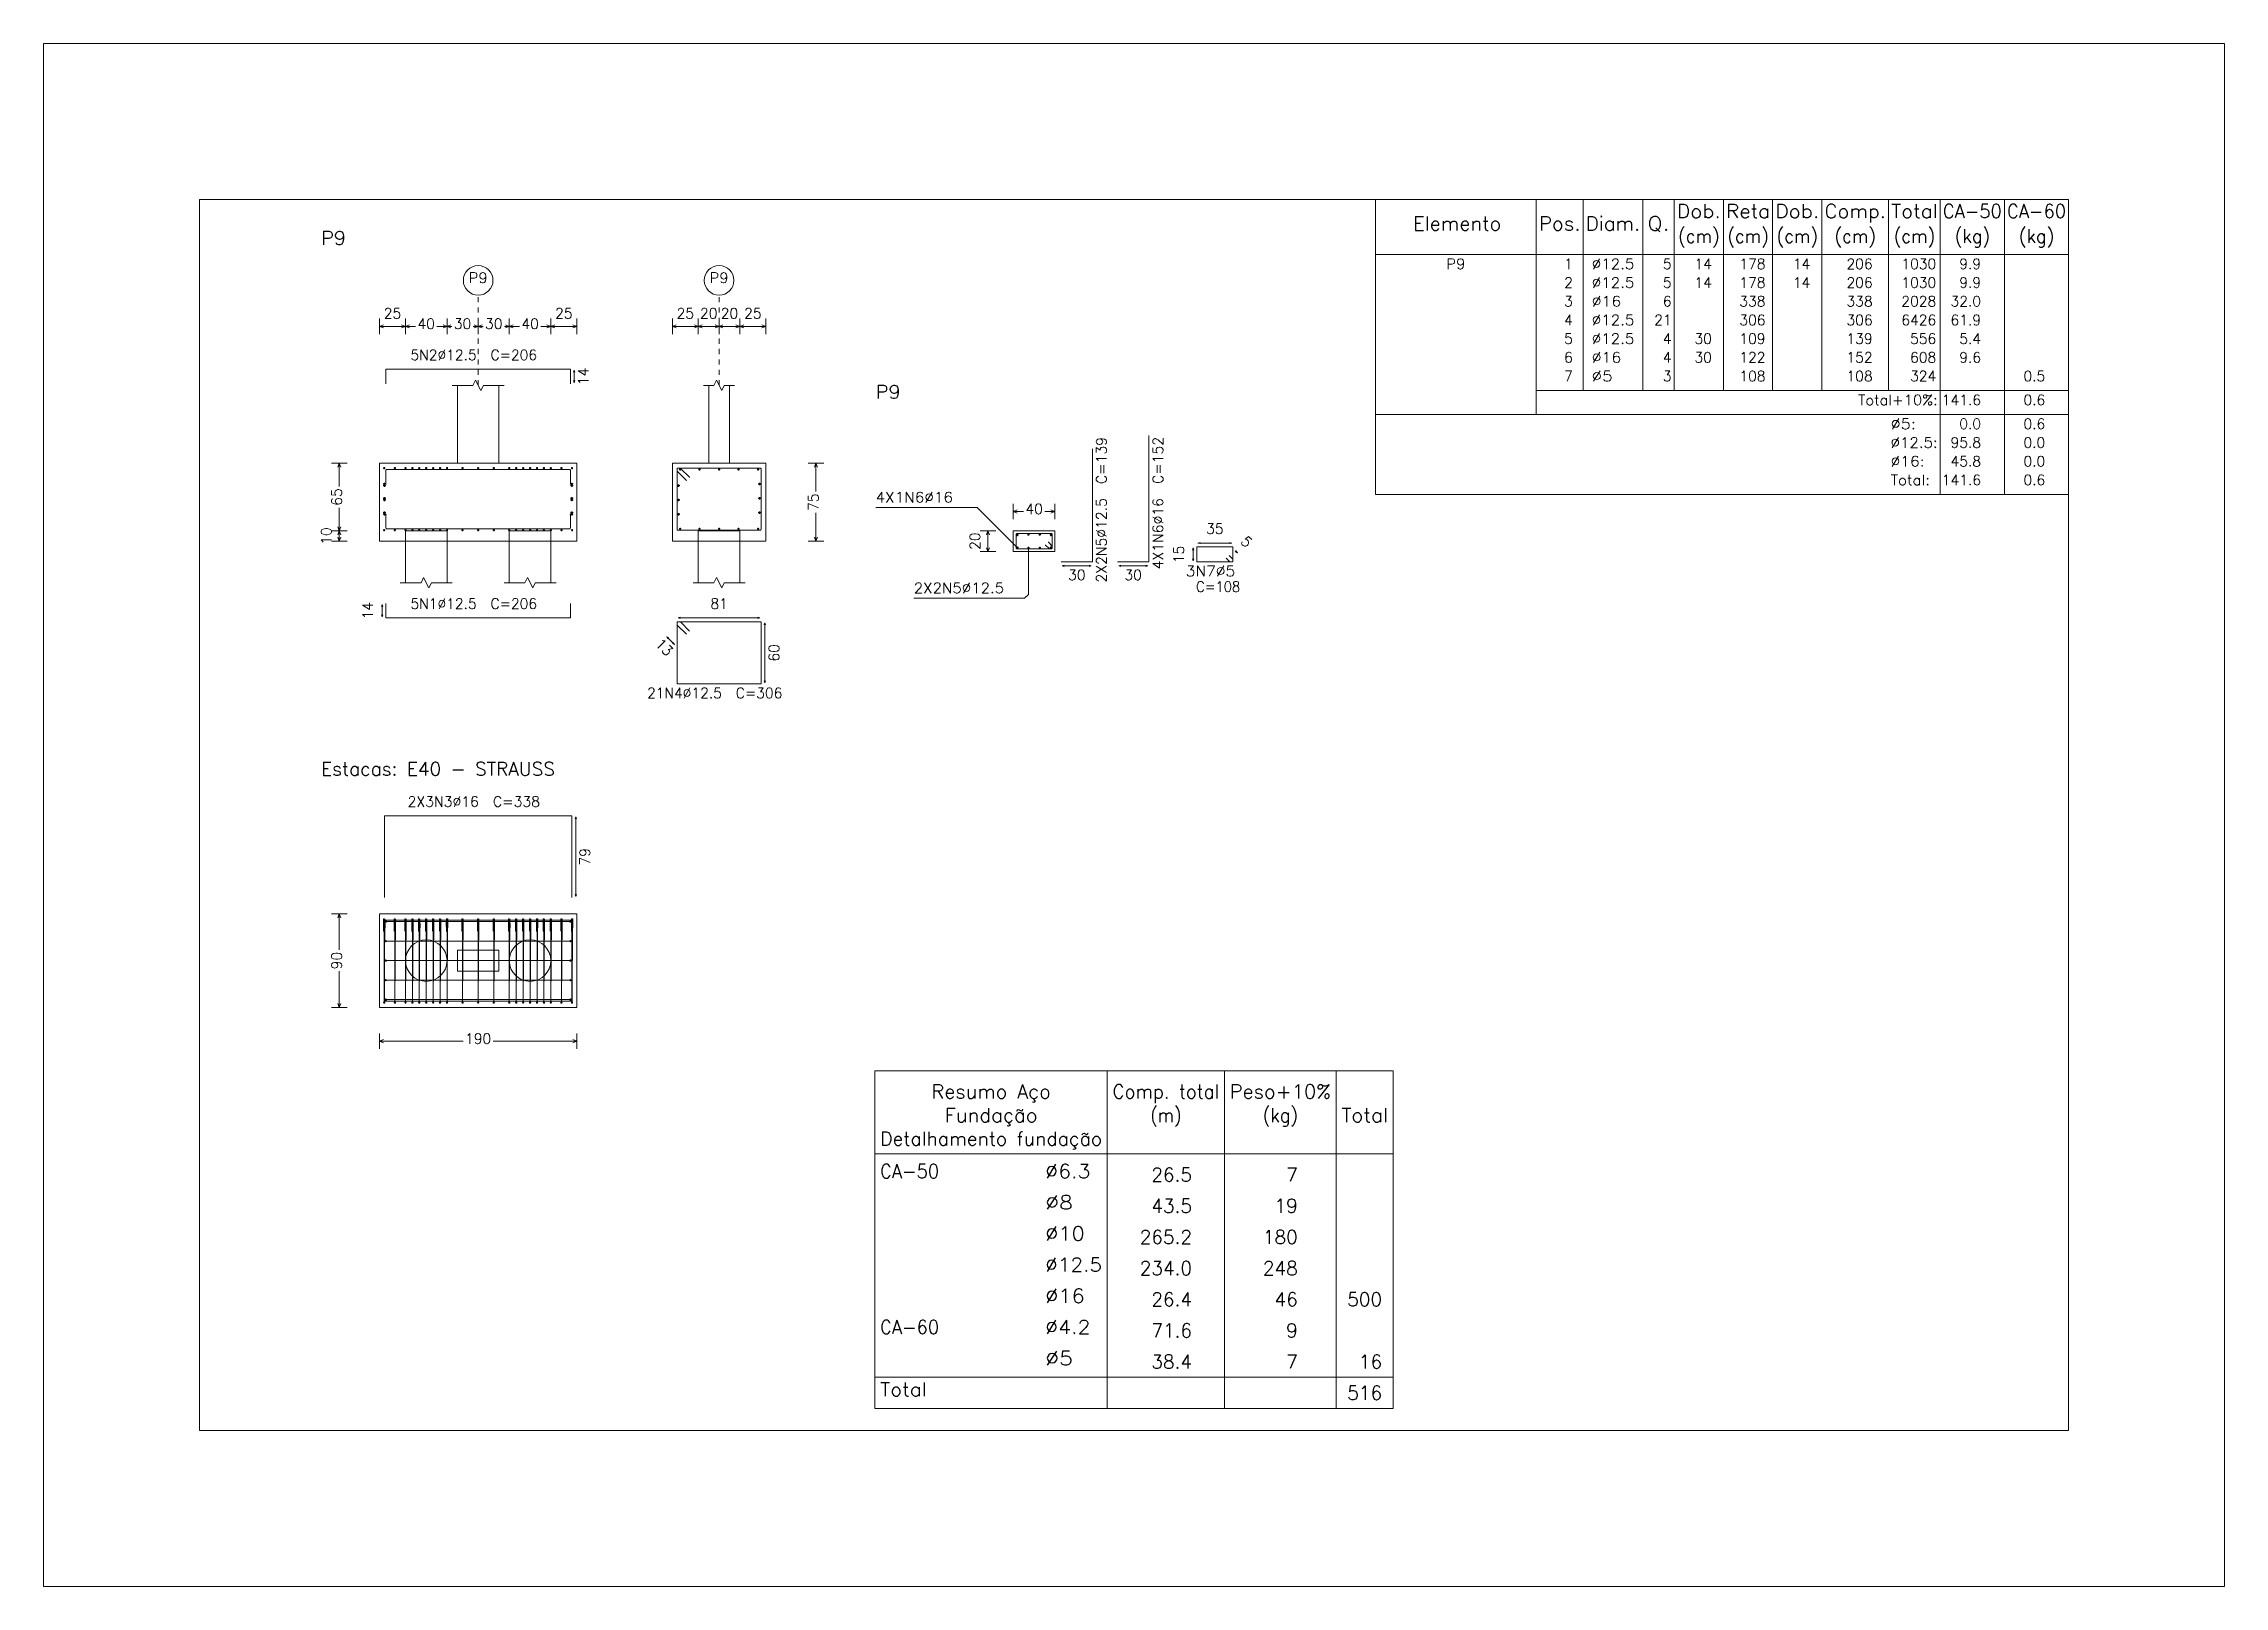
# Model space of a CAD drawing. Header units: millimetres. Extents: x 0 to 376, y 0 to 134.
# Drawn here: x 0 to 42, y 46.1 to 75.8 of the extents above; entities that cross this region are included whole.
import ezdxf
from ezdxf.enums import TextEntityAlignment as Align

# ---------------------------------------------------------------- set-up
doc = ezdxf.new("R2010")
doc.units = ezdxf.units.MM
doc.linetypes.add('CYPE_PUNTO', pattern=[0.075, 0, -0.075])
for name, color, linetype, lineweight in [('FUN_COTAS', 2, 'Continuous', 0), ('FUN_DES_ARMADURAS', 4, 'Continuous', 0), ('FUN_GEOMETRIA', 2, 'Continuous', 0), ('FUN_REFEREN', 2, 'Continuous', 0), ('FUN_TXT_ARMADURAS', 3, 'Continuous', 0), ('QUAD_BORDA', 1, 'Continuous', 20), ('QUAD_LIMITES', 2, 'Continuous', 0), ('TABELAS', 1, 'Continuous', 9), ('TEXTO_TABELAS', 1, 'Continuous', 0)]:
    doc.layers.add(name, color=color, linetype=linetype, lineweight=lineweight)
doc.styles.add('CYPETXT', font='romans__.ttf', dxfattribs={"height": 0.2})

msp = doc.modelspace()

# ---------------------------------------------------------------- texts
at = {"layer": 'FUN_COTAS', "style": 'CYPETXT'}
for s, width, p, p2 in [('P9', 0.935124, (8.1845, 71.1928), (8.5535, 71.1928)), ('P9', 0.935124, (12.8245, 71.1928), (13.1935, 71.1928)), ('25', 0.872274, (6.551, 70.5075), (6.887, 70.5075)), ('25', 0.872274, (9.851, 70.5075), (10.187, 70.5075)), ('25', 0.872274, (12.191, 70.5075), (12.527, 70.5075)), ('20', 0.872274, (12.641, 70.5075), (12.977, 70.5075)), ('20', 0.872274, (13.041, 70.5075), (13.377, 70.5075)), ('25', 0.872274, (13.491, 70.5075), (13.827, 70.5075)), ('40', 0.872274, (7.201, 70.3075), (7.537, 70.3075)), ('30', 0.872274, (7.901, 70.3075), (8.237, 70.3075)), ('30', 0.872274, (8.501, 70.3075), (8.837, 70.3075)), ('40', 0.872274, (9.201, 70.3075), (9.537, 70.3075)), ('40', 0.872274, (18.908, 66.7425), (19.244, 66.7425)), ('190', 0.872274, (8.117, 56.5455), (8.621, 56.5455))]:
    msp.add_text(s, height=0.2, dxfattribs=dict(at, width=width)).set_placement(p, p2, align=Align.FIT)
at = {"layer": 'FUN_COTAS', "style": 'CYPETXT', "width": 0.872274}
for s, p, p2 in [('65', (5.7435, 66.9034), (5.7435, 67.2395)), ('75', (14.925, 66.8034), (14.925, 67.1395)), ('10', (5.5435, 66.1534), (5.5435, 66.4895)), ('20', (18.0362, 66.0534), (18.0362, 66.3895)), ('90', (5.7435, 57.9785), (5.7435, 58.3145))]:
    msp.add_text(s, height=0.2, rotation=90, dxfattribs=at).set_placement(p, p2, align=Align.FIT)
at = {"layer": 'FUN_REFEREN', "style": 'CYPETXT', "width": 0.935124}
msp.add_text('P9', height=0.26, dxfattribs=at).set_placement((5.3435, 71.9281), (5.8232, 71.9281), align=Align.FIT)
at = {"layer": 'FUN_TXT_ARMADURAS', "style": 'CYPETXT'}
for s, height, width, p, p2 in [('5N2%%c12.5  C=206', 0.2, 0.824365, (7.067, 69.7074), (9.503, 69.7074)), ('P9', 0.26, 0.935124, (16.025, 68.9655), (16.5047, 68.9655)), ('4X1N6%%c16', 0.2, 0.942727, (16.025, 66.9684), (17.513, 66.9684)), ('35', 0.2, 0.872274, (22.389, 66.3615), (22.725, 66.3615)), ('30', 0.2, 0.872274, (19.73, 65.4715), (20.066, 65.4715)), ('30', 0.2, 0.872274, (20.817, 65.4715), (21.153, 65.4715)), ('3N7%%c5', 0.2, 0.953428, (21.996, 65.5464), (22.95, 65.5464)), ('5N1%%c12.5  C=206', 0.2, 0.824365, (7.067, 64.9184), (9.503, 64.9184)), ('81', 0.2, 0.872274, (12.841, 64.9184), (13.177, 64.9184)), ('2X2N5%%c12.5', 0.2, 0.93068, (16.7588, 65.2215), (18.4988, 65.2215)), (' C=108', 0.2, 0.770929, (22.068, 65.2464), (23.046, 65.2464)), ('21N4%%c12.5  C=306', 0.2, 0.827297, (11.623, 63.1985), (14.227, 63.1985)), ('Estacas: E40 - STRAUSS', 0.26, 0.863788, (5.3435, 61.7085), (9.848, 61.7085)), ('2X3N3%%c16  C=338', 0.2, 0.83634, (7.01, 61.1084), (9.56, 61.1084))]:
    msp.add_text(s, height=height, dxfattribs=dict(at, width=width)).set_placement(p, p2, align=Align.FIT)
for s, rotation, width, p, p2 in [('14', 90, 0.872274, (10.4945, 69.2245), (10.4945, 69.5605)), ('2X2N5%%c12.5  C=139', 90, 0.838872, (20.473, 65.4252), (20.473, 68.2272)), ('4X1N6%%c16  C=152', 90, 0.83634, (21.56, 65.6795), (21.56, 68.2294)), ('15', 90, 0.872274, (21.962, 65.7985), (21.962, 66.1345)), ('5', 315.00371, 0.872274, (23.037, 66.201), (23.1558, 66.0822)), ('14', 90, 0.872274, (6.3435, 64.7155), (6.3435, 65.0515)), ('13', 315.00124, 0.872274, (11.7645, 64.2298), (12.0021, 63.9922)), ('60', 90, 0.872274, (14.1665, 63.9029), (14.1665, 64.239)), ('79', 90, 0.872274, (10.523, 59.9785), (10.523, 60.3145))]:
    msp.add_text(s, height=0.2, rotation=rotation, dxfattribs=dict(at, width=width)).set_placement(p, p2, align=Align.FIT)
at = {"layer": 'TEXTO_TABELAS', "style": 'CYPETXT'}
for s, height, width, p, p2 in [('Dob.', 0.26667, 0.953523, (31.454, 72.4436), (32.302, 72.4436)), ('Reta', 0.26667, 0.94055, (32.402, 72.4436), (33.25, 72.4436)), ('Dob.', 0.26667, 0.953523, (33.35, 72.4436), (34.198, 72.4436)), ('Comp.', 0.26667, 0.895522, (34.298, 72.4436), (35.482, 72.4436)), ('Total', 0.26667, 0.935673, (35.582, 72.4436), (36.478, 72.4436)), ('CA-50', 0.26667, 0.813132, (36.578, 72.4436), (37.714, 72.4436)), ('CA-60', 0.26667, 0.813132, (37.814, 72.4436), (38.95, 72.4436)), ('Elemento', 0.26667, 0.923378, (26.373, 72.2036), (28.073, 72.2036)), ('Pos.', 0.26667, 0.930268, (28.798, 72.2036), (29.602, 72.2036)), ('Diam.', 0.26667, 0.924488, (29.702, 72.2036), (30.75, 72.2036)), ('Q.', 0.26667, 1.025806, (30.89, 72.2036), (31.314, 72.2036)), ('(cm)', 0.26667, 0.819001, (31.478, 71.9636), (32.278, 71.9636)), ('(cm)', 0.26667, 0.819001, (32.426, 71.9636), (33.226, 71.9636)), ('(cm)', 0.26667, 0.819001, (33.374, 71.9636), (34.174, 71.9636)), ('(cm)', 0.26667, 0.819001, (34.49, 71.9636), (35.29, 71.9636)), ('(cm)', 0.26667, 0.819001, (35.63, 71.9636), (36.43, 71.9636)), ('(kg)', 0.26667, 0.827954, (36.804, 71.9636), (37.488, 71.9636)), ('(kg)', 0.26667, 0.827954, (38.04, 71.9636), (38.724, 71.9636)), ('P9', 0.2, 0.935124, (27.0135, 71.4603), (27.3825, 71.4603)), ('1', 0.2, 0.872274, (29.284, 71.4603), (29.452, 71.4603)), ('%%c12.5', 0.2, 0.925884, (29.815, 71.4603), (30.637, 71.4603)), ('5', 0.2, 0.872274, (31.186, 71.4603), (31.354, 71.4603)), ('14', 0.2, 0.872274, (31.794, 71.4603), (32.13, 71.4603)), ('178', 0.2, 0.872274, (32.658, 71.4603), (33.162, 71.4603)), ('14', 0.2, 0.872274, (33.69, 71.4603), (34.026, 71.4603)), ('206', 0.2, 0.872274, (34.722, 71.4603), (35.226, 71.4603)), ('1030', 0.2, 0.872274, (35.778, 71.4603), (36.45, 71.4603)), ('9.9', 0.2, 0.868127, (36.894, 71.4603), (37.314, 71.4603)), ('2', 0.2, 0.872274, (29.284, 71.1003), (29.452, 71.1003)), ('%%c12.5', 0.2, 0.925884, (29.815, 71.1003), (30.637, 71.1003)), ('5', 0.2, 0.872274, (31.186, 71.1003), (31.354, 71.1003)), ('14', 0.2, 0.872274, (31.794, 71.1003), (32.13, 71.1003)), ('178', 0.2, 0.872274, (32.658, 71.1003), (33.162, 71.1003)), ('14', 0.2, 0.872274, (33.69, 71.1003), (34.026, 71.1003)), ('206', 0.2, 0.872274, (34.722, 71.1003), (35.226, 71.1003)), ('1030', 0.2, 0.872274, (35.778, 71.1003), (36.45, 71.1003)), ('9.9', 0.2, 0.868127, (36.894, 71.1003), (37.314, 71.1003)), ('3', 0.2, 0.872274, (29.284, 70.7403), (29.452, 70.7403)), ('4', 0.2, 0.872274, (29.284, 70.3803), (29.452, 70.3803)), ('%%c12.5', 0.2, 0.925884, (29.815, 70.3803), (30.637, 70.3803)), ('%%c16', 0.2, 0.955414, (29.815, 70.7403), (30.385, 70.7403)), ('21', 0.2, 0.872274, (31.018, 70.3803), (31.354, 70.3803)), ('6', 0.2, 0.872274, (31.186, 70.7403), (31.354, 70.7403)), ('338', 0.2, 0.872274, (32.658, 70.7403), (33.162, 70.7403)), ('306', 0.2, 0.872274, (32.658, 70.3803), (33.162, 70.3803)), ('338', 0.2, 0.872274, (34.722, 70.7403), (35.226, 70.7403)), ('306', 0.2, 0.872274, (34.722, 70.3803), (35.226, 70.3803)), ('2028', 0.2, 0.872274, (35.778, 70.7403), (36.45, 70.7403)), ('6426', 0.2, 0.872274, (35.778, 70.3803), (36.45, 70.3803)), ('32.0', 0.2, 0.869308, (36.726, 70.7403), (37.314, 70.7403)), ('61.9', 0.2, 0.869308, (36.726, 70.3803), (37.314, 70.3803)), ('5', 0.2, 0.872274, (29.284, 70.0203), (29.452, 70.0203)), ('%%c12.5', 0.2, 0.925884, (29.815, 70.0203), (30.637, 70.0203)), ('4', 0.2, 0.872274, (31.186, 70.0203), (31.354, 70.0203)), ('30', 0.2, 0.872274, (31.794, 70.0203), (32.13, 70.0203)), ('109', 0.2, 0.872274, (32.658, 70.0203), (33.162, 70.0203)), ('139', 0.2, 0.872274, (34.722, 70.0203), (35.226, 70.0203)), ('556', 0.2, 0.872274, (35.946, 70.0203), (36.45, 70.0203)), ('5.4', 0.2, 0.868127, (36.894, 70.0203), (37.314, 70.0203)), ('6', 0.2, 0.872274, (29.284, 69.6603), (29.452, 69.6603)), ('%%c16', 0.2, 0.955414, (29.815, 69.6603), (30.385, 69.6603)), ('4', 0.2, 0.872274, (31.186, 69.6603), (31.354, 69.6603)), ('30', 0.2, 0.872274, (31.794, 69.6603), (32.13, 69.6603)), ('122', 0.2, 0.872274, (32.658, 69.6603), (33.162, 69.6603)), ('152', 0.2, 0.872274, (34.722, 69.6603), (35.226, 69.6603)), ('608', 0.2, 0.872274, (35.946, 69.6603), (36.45, 69.6603)), ('9.6', 0.2, 0.868127, (36.894, 69.6603), (37.314, 69.6603)), ('7', 0.2, 0.872274, (29.284, 69.3003), (29.452, 69.3003)), ('%%c5', 0.2, 0.99505, (29.815, 69.3003), (30.217, 69.3003)), ('3', 0.2, 0.872274, (31.186, 69.3003), (31.354, 69.3003)), ('108', 0.2, 0.872274, (32.658, 69.3003), (33.162, 69.3003)), ('108', 0.2, 0.872274, (34.722, 69.3003), (35.226, 69.3003)), ('324', 0.2, 0.872274, (35.946, 69.3003), (36.45, 69.3003)), ('0.5', 0.2, 0.868127, (38.13, 69.3003), (38.55, 69.3003)), ('Total+10%:', 0.2, 0.906671, (34.945, 68.8403), (36.478, 68.8403)), ('141.6', 0.2, 0.869965, (36.558, 68.8403), (37.314, 68.8403)), ('0.6', 0.2, 0.868127, (38.13, 68.8403), (38.55, 68.8403)), ('%%c5:', 0.2, 0.966972, (35.572, 68.3803), (36.058, 68.3803)), ('0.0', 0.2, 0.868127, (36.894, 68.3803), (37.314, 68.3803)), ('0.6', 0.2, 0.868127, (38.13, 68.3803), (38.55, 68.3803)), ('%%c12.5:', 0.2, 0.918491, (35.572, 68.0203), (36.478, 68.0203)), ('95.8', 0.2, 0.869308, (36.726, 68.0203), (37.314, 68.0203)), ('0.0', 0.2, 0.868127, (38.13, 68.0203), (38.55, 68.0203)), ('%%c16:', 0.2, 0.940736, (35.572, 67.6603), (36.226, 67.6603)), ('45.8', 0.2, 0.869308, (36.726, 67.6603), (37.314, 67.6603)), ('0.0', 0.2, 0.868127, (38.13, 67.6603), (38.55, 67.6603)), ('Total:', 0.2, 0.925563, (35.572, 67.3003), (36.328, 67.3003)), ('141.6', 0.2, 0.869965, (36.558, 67.3003), (37.314, 67.3003)), ('0.6', 0.2, 0.868127, (38.13, 67.3003), (38.55, 67.3003)), ('Resumo Aço', 0.26667, 0.895546, (17.098, 55.4925), (19.398, 55.4925)), ('Comp. total', 0.266667, 0.822839, (20.586, 55.4925), (22.642, 55.4925)), ('Peso+10%', 0.26667, 0.916489, (22.842, 55.4925), (24.794, 55.4925)), ('Fundação', 0.26667, 0.926873, (17.354, 55.0392), (19.142, 55.0392)), ('(m)', 0.26667, 0.805297, (21.314, 55.0392), (21.914, 55.0392)), ('(kg)', 0.26667, 0.827954, (23.476, 55.0392), (24.16, 55.0392)), ('Total', 0.26667, 0.935673, (24.994, 55.0392), (25.89, 55.0392)), ('Detalhamento fundação', 0.266667, 0.876565, (16.11, 54.5859), (20.386, 54.5859)), ('CA-50', 0.26667, 0.813132, (16.11, 53.9592), (17.246, 53.9592)), ('%%c6.3', 0.26667, 0.940736, (19.29, 53.9592), (20.162, 53.9592)), ('26.5', 0.26667, 0.869308, (21.334, 53.8925), (22.118, 53.8925)), ('7', 0.2667, 0.872274, (23.93, 53.8925), (24.154, 53.8925)), ('%%c8', 0.26667, 0.99505, (19.29, 53.3592), (19.826, 53.3592)), ('43.5', 0.26667, 0.869308, (21.334, 53.2925), (22.118, 53.2925)), ('19', 0.26667, 0.872274, (23.706, 53.2925), (24.154, 53.2925)), ('%%c10', 0.26667, 0.955414, (19.29, 52.7592), (20.05, 52.7592)), ('265.2', 0.26667, 0.869965, (21.11, 52.6925), (22.118, 52.6925)), ('180', 0.26667, 0.872274, (23.482, 52.6925), (24.154, 52.6925)), ('%%c12.5', 0.26667, 0.925884, (19.29, 52.1592), (20.386, 52.1592)), ('234.0', 0.26667, 0.869965, (21.11, 52.0925), (22.118, 52.0925)), ('248', 0.26667, 0.872274, (23.482, 52.0925), (24.154, 52.0925)), ('%%c16', 0.26667, 0.955414, (19.29, 51.5592), (20.05, 51.5592)), ('26.4', 0.26667, 0.869308, (21.334, 51.4925), (22.118, 51.4925)), ('46', 0.26667, 0.872274, (23.706, 51.4925), (24.154, 51.4925)), ('500', 0.26667, 0.872274, (25.106, 51.4925), (25.778, 51.4925)), ('CA-60', 0.26667, 0.813132, (16.11, 50.9592), (17.246, 50.9592)), ('%%c4.2', 0.26667, 0.940736, (19.29, 50.9592), (20.162, 50.9592)), ('71.6', 0.26667, 0.869308, (21.334, 50.8925), (22.118, 50.8925)), ('9', 0.2667, 0.872274, (23.93, 50.8925), (24.154, 50.8925)), ('%%c5', 0.26667, 0.99505, (19.29, 50.3592), (19.826, 50.3592)), ('38.4', 0.26667, 0.869308, (21.334, 50.2925), (22.118, 50.2925)), ('7', 0.2667, 0.872274, (23.93, 50.2925), (24.154, 50.2925)), ('16', 0.26667, 0.872274, (25.33, 50.2925), (25.778, 50.2925)), ('Total', 0.26667, 0.935673, (16.11, 49.7592), (17.006, 49.7592)), ('516', 0.26667, 0.872274, (25.106, 49.6925), (25.778, 49.6925))]:
    msp.add_text(s, height=height, dxfattribs=dict(at, width=width)).set_placement(p, p2, align=Align.FIT)

# ---------------------------------------------------------------- hatches: boundary and pattern name
at = {"layer": 'FUN_DES_ARMADURAS'}
h = msp.add_hatch(color=256, dxfattribs=at)
edge = h.paths.add_edge_path(flags=0)
edge.add_arc((6.5935, 67.324), 0.0016, 0, 360)
h = msp.add_hatch(color=256, dxfattribs=at)
edge = h.paths.add_edge_path(flags=0)
edge.add_arc((10.1445, 67.324), 0.0016, 0, 360)
h = msp.add_hatch(color=256, dxfattribs=at)
edge = h.paths.add_edge_path(flags=0)
edge.add_arc((12.3783, 67.3897), 0.0016, 0, 360)
h = msp.add_hatch(color=256, dxfattribs=at)
edge = h.paths.add_edge_path(flags=0)
edge.add_arc((12.4408, 67.4522), 0.0016, 0, 360)
h = msp.add_hatch(color=256, dxfattribs=at)
edge = h.paths.add_edge_path(flags=0)
edge.add_arc((6.5935, 66.739), 0.0016, 0, 360)
h = msp.add_hatch(color=256, dxfattribs=at)
edge = h.paths.add_edge_path(flags=0)
edge.add_arc((10.1445, 66.739), 0.0016, 0, 360)
h = msp.add_hatch(color=256, dxfattribs=at)
edge = h.paths.add_edge_path(flags=0)
edge.add_arc((19.2953, 66.1472), 0.0016, 0, 360)
h = msp.add_hatch(color=256, dxfattribs=at)
edge = h.paths.add_edge_path(flags=0)
edge.add_arc((19.3503, 66.2021), 0.0016, 0, 360)
h = msp.add_hatch(color=256, dxfattribs=at)
edge = h.paths.add_edge_path(flags=0)
edge.add_arc((6.565, 58.9415), 0.0016, 0, 360)
h = msp.add_hatch(color=256, dxfattribs=at)
edge = h.paths.add_edge_path(flags=0)
edge.add_arc((6.5935, 58.8969), 0.0016, 0, 360)
h = msp.add_hatch(color=256, dxfattribs=at)
edge = h.paths.add_edge_path(flags=0)
edge.add_arc((6.5935, 58.8969), 0.0016, 0, 360)
h = msp.add_hatch(color=256, dxfattribs=at)
edge = h.paths.add_edge_path(flags=0)
edge.add_arc((10.1445, 58.8969), 0.0016, 0, 360)
h = msp.add_hatch(color=256, dxfattribs=at)
edge = h.paths.add_edge_path(flags=0)
edge.add_arc((10.1445, 58.8969), 0.0016, 0, 360)
h = msp.add_hatch(color=256, dxfattribs=at)
edge = h.paths.add_edge_path(flags=0)
edge.add_arc((10.173, 58.9415), 0.0016, 0, 360)
h = msp.add_hatch(color=256, dxfattribs=at)
edge = h.paths.add_edge_path(flags=0)
edge.add_arc((6.549, 58.7147), 0.0016, 0, 360)
h = msp.add_hatch(color=256, dxfattribs=at)
edge = h.paths.add_edge_path(flags=0)
edge.add_arc((6.5751, 58.7772), 0.0016, 0, 360)
h = msp.add_hatch(color=256, dxfattribs=at)
edge = h.paths.add_edge_path(flags=0)
edge.add_arc((6.5935, 58.5217), 0.0016, 0, 360)
h = msp.add_hatch(color=256, dxfattribs=at)
edge = h.paths.add_edge_path(flags=0)
edge.add_arc((6.5935, 58.5217), 0.0016, 0, 360)
h = msp.add_hatch(color=256, dxfattribs=at)
edge = h.paths.add_edge_path(flags=0)
edge.add_arc((6.7527, 58.7147), 0.0016, 0, 360)
h = msp.add_hatch(color=256, dxfattribs=at)
edge = h.paths.add_edge_path(flags=0)
edge.add_arc((6.7789, 58.7772), 0.0016, 0, 360)
h = msp.add_hatch(color=256, dxfattribs=at)
edge = h.paths.add_edge_path(flags=0)
edge.add_arc((6.9565, 58.7147), 0.0016, 0, 360)
h = msp.add_hatch(color=256, dxfattribs=at)
edge = h.paths.add_edge_path(flags=0)
edge.add_arc((6.9826, 58.7772), 0.0016, 0, 360)
h = msp.add_hatch(color=256, dxfattribs=at)
edge = h.paths.add_edge_path(flags=0)
edge.add_arc((7.0898, 58.7147), 0.0016, 0, 360)
h = msp.add_hatch(color=256, dxfattribs=at)
edge = h.paths.add_edge_path(flags=0)
edge.add_arc((7.116, 58.7772), 0.0016, 0, 360)
h = msp.add_hatch(color=256, dxfattribs=at)
edge = h.paths.add_edge_path(flags=0)
edge.add_arc((7.2232, 58.7147), 0.0016, 0, 360)
h = msp.add_hatch(color=256, dxfattribs=at)
edge = h.paths.add_edge_path(flags=0)
edge.add_arc((7.2493, 58.7772), 0.0016, 0, 360)
h = msp.add_hatch(color=256, dxfattribs=at)
edge = h.paths.add_edge_path(flags=0)
edge.add_arc((7.3565, 58.7147), 0.0016, 0, 360)
h = msp.add_hatch(color=256, dxfattribs=at)
edge = h.paths.add_edge_path(flags=0)
edge.add_arc((7.3826, 58.7772), 0.0016, 0, 360)
h = msp.add_hatch(color=256, dxfattribs=at)
edge = h.paths.add_edge_path(flags=0)
edge.add_arc((7.4898, 58.7147), 0.0016, 0, 360)
h = msp.add_hatch(color=256, dxfattribs=at)
edge = h.paths.add_edge_path(flags=0)
edge.add_arc((7.516, 58.7772), 0.0016, 0, 360)
h = msp.add_hatch(color=256, dxfattribs=at)
edge = h.paths.add_edge_path(flags=0)
edge.add_arc((7.6232, 58.7147), 0.0016, 0, 360)
h = msp.add_hatch(color=256, dxfattribs=at)
edge = h.paths.add_edge_path(flags=0)
edge.add_arc((7.6493, 58.7772), 0.0016, 0, 360)
h = msp.add_hatch(color=256, dxfattribs=at)
edge = h.paths.add_edge_path(flags=0)
edge.add_arc((7.7565, 58.7147), 0.0016, 0, 360)
h = msp.add_hatch(color=256, dxfattribs=at)
edge = h.paths.add_edge_path(flags=0)
edge.add_arc((7.7826, 58.7772), 0.0016, 0, 360)
h = msp.add_hatch(color=256, dxfattribs=at)
edge = h.paths.add_edge_path(flags=0)
edge.add_arc((8.0565, 58.7147), 0.0016, 0, 360)
h = msp.add_hatch(color=256, dxfattribs=at)
edge = h.paths.add_edge_path(flags=0)
edge.add_arc((8.0826, 58.7772), 0.0016, 0, 360)
h = msp.add_hatch(color=256, dxfattribs=at)
edge = h.paths.add_edge_path(flags=0)
edge.add_arc((8.3565, 58.7147), 0.0016, 0, 360)
h = msp.add_hatch(color=256, dxfattribs=at)
edge = h.paths.add_edge_path(flags=0)
edge.add_arc((8.3826, 58.7772), 0.0016, 0, 360)
h = msp.add_hatch(color=256, dxfattribs=at)
edge = h.paths.add_edge_path(flags=0)
edge.add_arc((8.6565, 58.7147), 0.0016, 0, 360)
h = msp.add_hatch(color=256, dxfattribs=at)
edge = h.paths.add_edge_path(flags=0)
edge.add_arc((8.6826, 58.7772), 0.0016, 0, 360)
h = msp.add_hatch(color=256, dxfattribs=at)
edge = h.paths.add_edge_path(flags=0)
edge.add_arc((8.9565, 58.7147), 0.0016, 0, 360)
h = msp.add_hatch(color=256, dxfattribs=at)
edge = h.paths.add_edge_path(flags=0)
edge.add_arc((8.9826, 58.7772), 0.0016, 0, 360)
h = msp.add_hatch(color=256, dxfattribs=at)
edge = h.paths.add_edge_path(flags=0)
edge.add_arc((9.0898, 58.7147), 0.0016, 0, 360)
h = msp.add_hatch(color=256, dxfattribs=at)
edge = h.paths.add_edge_path(flags=0)
edge.add_arc((9.116, 58.7772), 0.0016, 0, 360)
h = msp.add_hatch(color=256, dxfattribs=at)
edge = h.paths.add_edge_path(flags=0)
edge.add_arc((9.2232, 58.7147), 0.0016, 0, 360)
h = msp.add_hatch(color=256, dxfattribs=at)
edge = h.paths.add_edge_path(flags=0)
edge.add_arc((9.2493, 58.7772), 0.0016, 0, 360)
h = msp.add_hatch(color=256, dxfattribs=at)
edge = h.paths.add_edge_path(flags=0)
edge.add_arc((9.3565, 58.7147), 0.0016, 0, 360)
h = msp.add_hatch(color=256, dxfattribs=at)
edge = h.paths.add_edge_path(flags=0)
edge.add_arc((9.3826, 58.7772), 0.0016, 0, 360)
h = msp.add_hatch(color=256, dxfattribs=at)
edge = h.paths.add_edge_path(flags=0)
edge.add_arc((9.4898, 58.7147), 0.0016, 0, 360)
h = msp.add_hatch(color=256, dxfattribs=at)
edge = h.paths.add_edge_path(flags=0)
edge.add_arc((9.516, 58.7772), 0.0016, 0, 360)
h = msp.add_hatch(color=256, dxfattribs=at)
edge = h.paths.add_edge_path(flags=0)
edge.add_arc((9.6232, 58.7147), 0.0016, 0, 360)
h = msp.add_hatch(color=256, dxfattribs=at)
edge = h.paths.add_edge_path(flags=0)
edge.add_arc((9.6493, 58.7772), 0.0016, 0, 360)
h = msp.add_hatch(color=256, dxfattribs=at)
edge = h.paths.add_edge_path(flags=0)
edge.add_arc((9.7565, 58.7147), 0.0016, 0, 360)
h = msp.add_hatch(color=256, dxfattribs=at)
edge = h.paths.add_edge_path(flags=0)
edge.add_arc((9.7826, 58.7772), 0.0016, 0, 360)
h = msp.add_hatch(color=256, dxfattribs=at)
edge = h.paths.add_edge_path(flags=0)
edge.add_arc((9.9602, 58.7147), 0.0016, 0, 360)
h = msp.add_hatch(color=256, dxfattribs=at)
edge = h.paths.add_edge_path(flags=0)
edge.add_arc((9.9864, 58.7772), 0.0016, 0, 360)
h = msp.add_hatch(color=256, dxfattribs=at)
edge = h.paths.add_edge_path(flags=0)
edge.add_arc((10.1445, 58.5217), 0.0016, 0, 360)
h = msp.add_hatch(color=256, dxfattribs=at)
edge = h.paths.add_edge_path(flags=0)
edge.add_arc((10.1445, 58.5217), 0.0016, 0, 360)
h = msp.add_hatch(color=256, dxfattribs=at)
edge = h.paths.add_edge_path(flags=0)
edge.add_arc((10.164, 58.7147), 0.0016, 0, 360)
h = msp.add_hatch(color=256, dxfattribs=at)
edge = h.paths.add_edge_path(flags=0)
edge.add_arc((10.1901, 58.7772), 0.0016, 0, 360)
h = msp.add_hatch(color=256, dxfattribs=at)
edge = h.paths.add_edge_path(flags=0)
edge.add_arc((6.5935, 58.1465), 0.0016, 0, 360)
h = msp.add_hatch(color=256, dxfattribs=at)
edge = h.paths.add_edge_path(flags=0)
edge.add_arc((6.5935, 58.1465), 0.0016, 0, 360)
h = msp.add_hatch(color=256, dxfattribs=at)
edge = h.paths.add_edge_path(flags=0)
edge.add_arc((10.1445, 58.1465), 0.0016, 0, 360)
h = msp.add_hatch(color=256, dxfattribs=at)
edge = h.paths.add_edge_path(flags=0)
edge.add_arc((10.1445, 58.1465), 0.0016, 0, 360)
h = msp.add_hatch(color=256, dxfattribs=at)
edge = h.paths.add_edge_path(flags=0)
edge.add_arc((6.5935, 57.7712), 0.0016, 0, 360)
h = msp.add_hatch(color=256, dxfattribs=at)
edge = h.paths.add_edge_path(flags=0)
edge.add_arc((6.5935, 57.7712), 0.0016, 0, 360)
h = msp.add_hatch(color=256, dxfattribs=at)
edge = h.paths.add_edge_path(flags=0)
edge.add_arc((10.1445, 57.7712), 0.0016, 0, 360)
h = msp.add_hatch(color=256, dxfattribs=at)
edge = h.paths.add_edge_path(flags=0)
edge.add_arc((10.1445, 57.7712), 0.0016, 0, 360)
h = msp.add_hatch(color=256, dxfattribs=at)
edge = h.paths.add_edge_path(flags=0)
edge.add_arc((6.565, 57.3515), 0.0016, 0, 360)
h = msp.add_hatch(color=256, dxfattribs=at)
edge = h.paths.add_edge_path(flags=0)
edge.add_arc((6.5935, 57.396), 0.0016, 0, 360)
h = msp.add_hatch(color=256, dxfattribs=at)
edge = h.paths.add_edge_path(flags=0)
edge.add_arc((6.5935, 57.396), 0.0016, 0, 360)
h = msp.add_hatch(color=256, dxfattribs=at)
edge = h.paths.add_edge_path(flags=0)
edge.add_arc((10.1445, 57.396), 0.0016, 0, 360)
h = msp.add_hatch(color=256, dxfattribs=at)
edge = h.paths.add_edge_path(flags=0)
edge.add_arc((10.1445, 57.396), 0.0016, 0, 360)
h = msp.add_hatch(color=256, dxfattribs=at)
edge = h.paths.add_edge_path(flags=0)
edge.add_arc((10.173, 57.3515), 0.0016, 0, 360)

# ---------------------------------------------------------------- linework, layer by layer
at = {"layer": 'FUN_COTAS', "linetype": 'CYPE_PUNTO'}
for p, q in [((8.369, 69.2215), (8.369, 70.9575)), ((13.009, 69.2215), (13.009, 70.9575))]:
    msp.add_line(p, q, dxfattribs=at)
at = {"layer": 'FUN_COTAS'}
for p, q in [((6.469, 70.2075), (6.469, 70.5075)), ((6.469, 70.3575), (6.544, 70.3875)), ((6.469, 70.3575), (6.544, 70.3274)), ((6.469, 70.3575), (6.969, 70.3575)), ((6.969, 70.3575), (6.894, 70.3875)), ((6.969, 70.3575), (6.894, 70.3274)), ((6.969, 70.2075), (6.969, 70.5075)), ((6.969, 70.2075), (6.969, 70.5075)), ((6.969, 70.3575), (7.044, 70.3875)), ((6.969, 70.3575), (7.044, 70.3274)), ((6.969, 70.3575), (7.1635, 70.3575)), ((7.5745, 70.3575), (7.769, 70.3575)), ((7.769, 70.3575), (7.694, 70.3875)), ((7.769, 70.3575), (7.694, 70.3274)), ((7.769, 70.2075), (7.769, 70.5075)), ((7.769, 70.2075), (7.769, 70.5075)), ((7.769, 70.3575), (7.844, 70.3875)), ((7.769, 70.3575), (7.844, 70.3274)), ((7.769, 70.3575), (7.8635, 70.3575)), ((8.2745, 70.3575), (8.369, 70.3575)), ((8.369, 70.3575), (8.294, 70.3875)), ((8.369, 70.3575), (8.294, 70.3274)), ((8.369, 70.2075), (8.369, 70.5075)), ((8.369, 70.2075), (8.369, 70.5075)), ((8.369, 70.3575), (8.444, 70.3875)), ((8.369, 70.3575), (8.444, 70.3274)), ((8.369, 70.3575), (8.4635, 70.3575)), ((8.8745, 70.3575), (8.969, 70.3575)), ((8.969, 70.3575), (8.894, 70.3875)), ((8.969, 70.3575), (8.894, 70.3274)), ((8.969, 70.2075), (8.969, 70.5075)), ((8.969, 70.2075), (8.969, 70.5075)), ((8.969, 70.3575), (9.044, 70.3875)), ((8.969, 70.3575), (9.044, 70.3274)), ((8.969, 70.3575), (9.1635, 70.3575)), ((9.5745, 70.3575), (9.769, 70.3575)), ((9.769, 70.3575), (9.694, 70.3875)), ((9.769, 70.3575), (9.694, 70.3274)), ((9.769, 70.2075), (9.769, 70.5075)), ((9.769, 70.2075), (9.769, 70.5075)), ((9.769, 70.3575), (9.844, 70.3875)), ((9.769, 70.3575), (9.844, 70.3274)), ((9.769, 70.3575), (10.269, 70.3575)), ((10.269, 70.3575), (10.194, 70.3875)), ((10.269, 70.3575), (10.194, 70.3274)), ((10.269, 70.2075), (10.269, 70.5075)), ((12.109, 70.2075), (12.109, 70.5075)), ((12.109, 70.3575), (12.184, 70.3875)), ((12.109, 70.3575), (12.184, 70.3274)), ((12.109, 70.3575), (12.609, 70.3575)), ((12.609, 70.3575), (12.534, 70.3875)), ((12.609, 70.3575), (12.534, 70.3274)), ((12.609, 70.2075), (12.609, 70.5075)), ((12.609, 70.2075), (12.609, 70.5075)), ((12.609, 70.3575), (12.684, 70.3875)), ((12.609, 70.3575), (12.684, 70.3274)), ((12.609, 70.3575), (13.009, 70.3575)), ((13.009, 70.3575), (12.934, 70.3875)), ((13.009, 70.3575), (12.934, 70.3274)), ((13.009, 70.2075), (13.009, 70.5075)), ((13.009, 70.2075), (13.009, 70.5075)), ((13.009, 70.3575), (13.084, 70.3875)), ((13.009, 70.3575), (13.084, 70.3274)), ((13.009, 70.3575), (13.409, 70.3575)), ((13.409, 70.3575), (13.334, 70.3875)), ((13.409, 70.3575), (13.334, 70.3274)), ((13.409, 70.2075), (13.409, 70.5075)), ((13.409, 70.2075), (13.409, 70.5075)), ((13.409, 70.3575), (13.484, 70.3875)), ((13.409, 70.3575), (13.484, 70.3274)), ((13.409, 70.3575), (13.909, 70.3575)), ((13.909, 70.3575), (13.834, 70.3875)), ((13.909, 70.3575), (13.834, 70.3274)), ((13.909, 70.2075), (13.909, 70.5075)), ((5.5435, 67.7215), (5.8435, 67.7215)), ((5.6935, 67.7215), (5.6635, 67.6465)), ((5.6935, 67.7215), (5.7235, 67.6465)), ((5.6935, 67.2769), (5.6935, 67.7215)), ((14.725, 67.7215), (15.025, 67.7215)), ((14.875, 67.7215), (14.845, 67.6465)), ((14.875, 67.7215), (14.905, 67.6465)), ((14.875, 67.177), (14.875, 67.7215)), ((5.6935, 66.4215), (5.6935, 66.8659)), ((18.676, 66.6425), (18.676, 66.9425)), ((18.676, 66.7925), (18.751, 66.8225)), ((18.676, 66.7925), (18.751, 66.7625)), ((18.676, 66.7925), (18.8705, 66.7925)), ((19.2815, 66.7925), (19.476, 66.7925)), ((19.476, 66.7925), (19.401, 66.8225)), ((19.476, 66.7925), (19.401, 66.7625)), ((19.476, 66.6425), (19.476, 66.9425)), ((5.5435, 66.4215), (5.8435, 66.4215)), ((5.5435, 66.4215), (5.8435, 66.4215)), ((5.6935, 66.4215), (5.6635, 66.4965)), ((5.6935, 66.4215), (5.6635, 66.3465)), ((5.6935, 66.4215), (5.7235, 66.4965)), ((5.6935, 66.4215), (5.7235, 66.3465)), ((5.6935, 66.2215), (5.6935, 66.4215)), ((14.875, 66.2215), (14.875, 66.766)), ((18.0362, 66.4215), (18.3362, 66.4215)), ((18.1863, 66.4215), (18.1562, 66.3465)), ((18.1863, 66.4215), (18.2162, 66.3465)), ((18.1863, 66.0215), (18.1863, 66.4215)), ((5.5435, 66.2215), (5.8435, 66.2215)), ((5.6935, 66.2215), (5.6635, 66.2965)), ((5.6935, 66.2215), (5.7235, 66.2965)), ((14.725, 66.2215), (15.025, 66.2215)), ((14.875, 66.2215), (14.845, 66.2965)), ((14.875, 66.2215), (14.905, 66.2965)), ((18.0362, 66.0215), (18.3362, 66.0215)), ((18.1863, 66.0215), (18.1562, 66.0965)), ((18.1863, 66.0215), (18.2162, 66.0965)), ((5.5435, 59.0465), (5.8435, 59.0465)), ((5.6935, 59.0465), (5.6635, 58.9714)), ((5.6935, 59.0465), (5.7235, 58.9714)), ((5.6935, 58.352), (5.6935, 59.0465)), ((5.6935, 57.2465), (5.6935, 57.941)), ((5.5435, 57.2465), (5.8435, 57.2465)), ((5.6935, 57.2465), (5.6635, 57.3215)), ((5.6935, 57.2465), (5.7235, 57.3215)), ((6.469, 56.4455), (6.469, 56.7455)), ((10.269, 56.4455), (10.269, 56.7455)), ((6.469, 56.5955), (6.544, 56.6255)), ((6.469, 56.5955), (6.544, 56.5655)), ((6.469, 56.5955), (8.0795, 56.5955)), ((8.6585, 56.5955), (10.269, 56.5955)), ((10.269, 56.5955), (10.194, 56.6255)), ((10.269, 56.5955), (10.194, 56.5655))]:
    msp.add_line(p, q, dxfattribs=at)
for centre in [(8.369, 71.2428), (13.009, 71.2428)]:
    msp.add_circle(centre, 0.2853, dxfattribs=at)
at = {"layer": 'FUN_DES_ARMADURAS'}
for p, q in [((6.5427, 67.629), (6.5803, 67.629)), ((6.5615, 67.6102), (6.5615, 67.6477)), ((6.7465, 67.629), (6.784, 67.629)), ((6.7652, 67.6102), (6.7652, 67.6477)), ((6.9502, 67.629), (6.9878, 67.629)), ((6.969, 67.6102), (6.969, 67.6477)), ((7.0836, 67.629), (7.1211, 67.629)), ((7.1023, 67.6102), (7.1023, 67.6477)), ((7.2169, 67.629), (7.2544, 67.629)), ((7.2357, 67.6102), (7.2357, 67.6477)), ((7.3502, 67.629), (7.3877, 67.629)), ((7.369, 67.6102), (7.369, 67.6477)), ((7.4836, 67.629), (7.5211, 67.629)), ((7.5023, 67.6102), (7.5023, 67.6477)), ((7.6169, 67.629), (7.6544, 67.629)), ((7.6357, 67.6102), (7.6357, 67.6477)), ((7.7502, 67.629), (7.7877, 67.629)), ((7.769, 67.6102), (7.769, 67.6477)), ((8.0503, 67.629), (8.0877, 67.629)), ((8.069, 67.6102), (8.069, 67.6477)), ((8.3502, 67.629), (8.3878, 67.629)), ((8.369, 67.6102), (8.369, 67.6477)), ((8.6502, 67.629), (8.6877, 67.629)), ((8.669, 67.6102), (8.669, 67.6477)), ((8.9503, 67.629), (8.9878, 67.629)), ((8.969, 67.6102), (8.969, 67.6477)), ((9.0836, 67.629), (9.1211, 67.629)), ((9.1023, 67.6102), (9.1023, 67.6477)), ((9.2169, 67.629), (9.2544, 67.629)), ((9.2357, 67.6102), (9.2357, 67.6477)), ((9.3502, 67.629), (9.3878, 67.629)), ((9.369, 67.6102), (9.369, 67.6477)), ((9.4836, 67.629), (9.5211, 67.629)), ((9.5023, 67.6102), (9.5023, 67.6477)), ((9.6169, 67.629), (9.6544, 67.629)), ((9.6357, 67.6102), (9.6357, 67.6477)), ((9.7502, 67.629), (9.7877, 67.629)), ((9.769, 67.6102), (9.769, 67.6477)), ((9.954, 67.629), (9.9915, 67.629)), ((9.9727, 67.6102), (9.9727, 67.6477)), ((10.1578, 67.629), (10.1952, 67.629)), ((10.1765, 67.6102), (10.1765, 67.6477)), ((12.2585, 67.5852), (12.2585, 67.6227)), ((12.6337, 67.5852), (12.6337, 67.6227)), ((13.009, 67.5852), (13.009, 67.6227)), ((13.3842, 67.5852), (13.3842, 67.6227)), ((13.7595, 67.5852), (13.7595, 67.6227)), ((6.541, 67.324), (6.589, 67.324)), ((6.541, 67.2919), (6.589, 67.2919)), ((6.565, 67.3), (6.565, 67.3479)), ((6.565, 67.2679), (6.565, 67.316)), ((10.149, 67.324), (10.197, 67.324)), ((10.149, 67.2919), (10.197, 67.2919)), ((10.173, 67.3), (10.173, 67.3479)), ((10.173, 67.2679), (10.173, 67.316)), ((12.206, 67.2919), (12.254, 67.2919)), ((12.23, 67.2679), (12.23, 67.316)), ((12.2398, 67.6039), (12.2773, 67.6039)), ((12.615, 67.6039), (12.6525, 67.6039)), ((12.9902, 67.6039), (13.0277, 67.6039)), ((13.3655, 67.6039), (13.403, 67.6039)), ((13.7408, 67.6039), (13.7782, 67.6039)), ((13.764, 67.324), (13.812, 67.324)), ((13.788, 67.3), (13.788, 67.3479)), ((6.541, 67.0474), (6.589, 67.0474)), ((6.541, 67.0155), (6.589, 67.0155)), ((6.565, 67.0235), (6.565, 67.0714)), ((6.565, 66.9915), (6.565, 67.0395)), ((6.565, 66.7469), (6.565, 66.795)), ((10.149, 67.0474), (10.197, 67.0474)), ((10.149, 67.0155), (10.197, 67.0155)), ((10.173, 67.0235), (10.173, 67.0714)), ((10.173, 66.9915), (10.173, 67.0395)), ((10.173, 66.7469), (10.173, 66.795)), ((12.206, 67.0155), (12.254, 67.0155)), ((12.23, 66.9915), (12.23, 67.0395)), ((13.764, 67.0474), (13.812, 67.0474)), ((13.788, 67.0235), (13.788, 67.0714)), ((13.788, 66.7469), (13.788, 66.795)), ((6.541, 66.7709), (6.589, 66.7709)), ((6.541, 66.739), (6.589, 66.739)), ((6.5427, 66.434), (6.5803, 66.434)), ((6.5615, 66.4152), (6.5615, 66.4527)), ((6.565, 66.715), (6.565, 66.763)), ((6.7465, 66.434), (6.784, 66.434)), ((6.7652, 66.4152), (6.7652, 66.4527)), ((6.9502, 66.434), (6.9878, 66.434)), ((6.969, 66.4152), (6.969, 66.4527)), ((7.0836, 66.434), (7.1211, 66.434)), ((7.1023, 66.4152), (7.1023, 66.4527)), ((7.2169, 66.434), (7.2544, 66.434)), ((7.2357, 66.4152), (7.2357, 66.4527)), ((7.3502, 66.434), (7.3877, 66.434)), ((7.369, 66.4152), (7.369, 66.4527)), ((7.4836, 66.434), (7.5211, 66.434)), ((7.5023, 66.4152), (7.5023, 66.4527)), ((7.6169, 66.434), (7.6544, 66.434)), ((7.6357, 66.4152), (7.6357, 66.4527)), ((7.7502, 66.434), (7.7877, 66.434)), ((7.769, 66.4152), (7.769, 66.4527)), ((8.0503, 66.434), (8.0877, 66.434)), ((8.069, 66.4152), (8.069, 66.4527)), ((8.3502, 66.434), (8.3878, 66.434)), ((8.369, 66.4152), (8.369, 66.4527)), ((8.6502, 66.434), (8.6877, 66.434)), ((8.669, 66.4152), (8.669, 66.4527)), ((8.9503, 66.434), (8.9878, 66.434)), ((8.969, 66.4152), (8.969, 66.4527)), ((9.0836, 66.434), (9.1211, 66.434)), ((9.1023, 66.4152), (9.1023, 66.4527)), ((9.2169, 66.434), (9.2544, 66.434)), ((9.2357, 66.4152), (9.2357, 66.4527)), ((9.3502, 66.434), (9.3878, 66.434)), ((9.369, 66.4152), (9.369, 66.4527)), ((9.4836, 66.434), (9.5211, 66.434)), ((9.5023, 66.4152), (9.5023, 66.4527)), ((9.6169, 66.434), (9.6544, 66.434)), ((9.6357, 66.4152), (9.6357, 66.4527)), ((9.7502, 66.434), (9.7877, 66.434)), ((9.769, 66.4152), (9.769, 66.4527)), ((9.954, 66.434), (9.9915, 66.434)), ((9.9727, 66.4152), (9.9727, 66.4527)), ((10.149, 66.7709), (10.197, 66.7709)), ((10.149, 66.739), (10.197, 66.739)), ((10.1578, 66.434), (10.1952, 66.434)), ((10.173, 66.715), (10.173, 66.763)), ((10.1765, 66.4152), (10.1765, 66.4527)), ((12.206, 66.739), (12.254, 66.739)), ((12.23, 66.715), (12.23, 66.763)), ((12.2398, 66.459), (12.2773, 66.459)), ((12.2585, 66.4402), (12.2585, 66.4777)), ((12.615, 66.459), (12.6525, 66.459)), ((12.6337, 66.4402), (12.6337, 66.4777)), ((12.9902, 66.459), (13.0277, 66.459)), ((13.009, 66.4402), (13.009, 66.4777)), ((13.3655, 66.459), (13.403, 66.459)), ((13.3842, 66.4402), (13.3842, 66.4777)), ((13.7408, 66.459), (13.7782, 66.459)), ((13.7595, 66.4402), (13.7595, 66.4777)), ((13.764, 66.7709), (13.812, 66.7709)), ((18.752, 66.3214), (18.752, 66.3695)), ((18.752, 66.3214), (18.752, 66.3695)), ((18.9668, 66.3302), (18.9668, 66.3677)), ((18.9668, 66.3302), (18.9668, 66.3677)), ((19.1851, 66.3302), (19.1851, 66.3677)), ((19.1851, 66.3302), (19.1851, 66.3677)), ((19.4, 66.3214), (19.4, 66.3695)), ((19.4, 66.3214), (19.4, 66.3695)), ((18.728, 66.3454), (18.776, 66.3454)), ((18.728, 66.3454), (18.776, 66.3454)), ((18.728, 66.0975), (18.776, 66.0975)), ((18.728, 66.0975), (18.776, 66.0975)), ((18.752, 66.0735), (18.752, 66.1215)), ((18.752, 66.0735), (18.752, 66.1215)), ((18.9481, 66.349), (18.9856, 66.349)), ((18.9481, 66.349), (18.9856, 66.349)), ((18.9481, 66.094), (18.9856, 66.094)), ((18.9481, 66.094), (18.9856, 66.094)), ((18.9668, 66.0752), (18.9668, 66.1127)), ((18.9668, 66.0752), (18.9668, 66.1127)), ((19.1664, 66.349), (19.2039, 66.349)), ((19.1664, 66.349), (19.2039, 66.349)), ((19.1664, 66.094), (19.2039, 66.094)), ((19.1664, 66.094), (19.2039, 66.094)), ((19.1851, 66.0752), (19.1851, 66.1127)), ((19.1851, 66.0752), (19.1851, 66.1127)), ((19.376, 66.3454), (19.424, 66.3454)), ((19.376, 66.3454), (19.424, 66.3454)), ((19.376, 66.0975), (19.424, 66.0975)), ((19.376, 66.0975), (19.424, 66.0975)), ((19.4, 66.0735), (19.4, 66.1215)), ((19.4, 66.0735), (19.4, 66.1215))]:
    msp.add_line(p, q, dxfattribs=at)
for points in [[(10.1445, 69.2525), (10.1445, 69.5325), (6.5935, 69.5325), (6.5935, 69.2525)], [(20.685, 65.8214), (21.285, 65.8214), (21.285, 68.2555)], [(12.3783, 67.3897), (12.2066, 67.5613), (12.2028, 67.567), (12.2015, 67.5737), (12.2015, 67.6115), (12.2038, 67.6202), (12.2102, 67.6266), (12.219, 67.629), (13.799, 67.629), (13.8078, 67.6266), (13.8142, 67.6202), (13.8165, 67.6115), (13.8165, 66.4514), (13.8142, 66.4427), (13.8078, 66.4363), (13.799, 66.434), (12.219, 66.434), (12.2103, 66.4363), (12.2038, 66.4427), (12.2015, 66.4514), (12.2015, 67.6115), (12.2038, 67.6202), (12.2102, 67.6266), (12.219, 67.629), (12.2567, 67.629), (12.2634, 67.6276), (12.2691, 67.6238), (12.4408, 67.4522)], [(19.598, 65.8214), (20.198, 65.8214), (20.198, 67.999)], [(10.1445, 67.324), (10.1445, 67.5864), (10.1422, 67.5952), (10.1357, 67.6016), (10.127, 67.6039), (6.611, 67.6039), (6.6022, 67.6016), (6.5958, 67.5952), (6.5935, 67.5864), (6.5935, 67.324)], [(6.5935, 66.739), (6.5935, 66.4764), (6.5958, 66.4677), (6.6022, 66.4613), (6.611, 66.459), (10.127, 66.459), (10.1357, 66.4613), (10.1422, 66.4677), (10.1445, 66.4764), (10.1445, 66.739)], [(19.3503, 66.2021), (19.418, 66.1344), (19.4202, 66.1311), (19.421, 66.1273), (19.421, 66.0864), (19.4196, 66.0814), (19.416, 66.0778), (19.411, 66.0765), (18.741, 66.0765), (18.736, 66.0778), (18.7323, 66.0815), (18.731, 66.0864), (18.731, 66.3565), (18.7323, 66.3615), (18.736, 66.3651), (18.741, 66.3665), (19.411, 66.3665), (19.416, 66.3651), (19.4196, 66.3615), (19.421, 66.3565), (19.421, 66.0864), (19.4196, 66.0814), (19.416, 66.0778), (19.411, 66.0765), (19.3701, 66.0765), (19.3663, 66.0772), (19.363, 66.0794), (19.2953, 66.1472)], [(22.8313, 65.9471), (22.902, 65.8764), (22.902, 65.8214), (22.212, 65.8214), (22.212, 66.1115), (22.902, 66.1115), (22.902, 65.8214), (22.847, 65.8214), (22.7763, 65.8922)], [(6.5935, 65.0234), (6.5935, 64.7435), (10.1445, 64.7435), (10.1445, 65.0234)], [(12.3783, 64.4292), (12.2015, 64.606), (12.2015, 64.6685), (13.8165, 64.6685), (13.8165, 63.4735), (12.2015, 63.4735), (12.2015, 64.6685), (12.264, 64.6685), (12.4408, 64.4917)], [(10.173, 59.3595), (10.173, 60.9335), (6.565, 60.9335), (6.565, 59.3595)], [(6.5751, 58.7772), (6.5747, 58.9488), (6.5746, 58.9526), (6.5746, 58.954), (6.5742, 58.954), (6.5741, 58.9516), (6.574, 58.9452), (6.5739, 58.9365), (6.5616, 57.3564), (6.5616, 57.3477), (6.5615, 57.3413), (6.5615, 57.3389), (6.5615, 57.3413), (6.5615, 57.3477), (6.5615, 57.3564), (6.5615, 58.9365), (6.5615, 58.9452), (6.5614, 58.9516), (6.5613, 58.954), (6.5492, 58.954), (6.5491, 58.9516), (6.549, 58.9452), (6.5489, 58.9365), (6.5486, 58.8987), (6.5485, 58.892), (6.5485, 58.8863), (6.549, 58.7147)], [(6.565, 58.9415), (6.565, 57.3885), (6.5678, 57.378), (6.5755, 57.3703), (6.586, 57.3675), (10.152, 57.3675), (10.1625, 57.3703), (10.1702, 57.378), (10.173, 57.3885), (10.173, 58.9415)], [(10.173, 57.3515), (10.173, 58.9044), (10.1702, 58.9149), (10.1625, 58.9226), (10.152, 58.9254), (6.586, 58.9254), (6.5755, 58.9226), (6.5678, 58.9149), (6.565, 58.9044), (6.565, 57.3515)], [(6.5935, 58.8969), (6.5958, 58.8969), (6.6022, 58.8969), (6.611, 58.8969), (10.127, 58.8969), (10.1357, 58.8969), (10.1422, 58.8969), (10.1445, 58.8969)], [(10.1445, 58.8969), (10.1422, 58.8969), (10.1357, 58.8969), (10.127, 58.8969), (6.611, 58.8969), (6.6022, 58.8969), (6.5958, 58.8969), (6.5935, 58.8969)], [(6.7789, 58.7772), (6.7784, 58.9488), (6.7784, 58.9526), (6.7783, 58.954), (6.7779, 58.954), (6.7778, 58.9516), (6.7777, 58.9452), (6.7776, 58.9365), (6.7654, 57.3564), (6.7653, 57.3477), (6.7653, 57.3413), (6.7652, 57.3389), (6.7652, 57.3413), (6.7652, 57.3477), (6.7652, 57.3564), (6.7652, 58.9365), (6.7652, 58.9452), (6.7652, 58.9516), (6.7651, 58.954), (6.7529, 58.954), (6.7528, 58.9516), (6.7527, 58.9452), (6.7526, 58.9365), (6.7523, 58.8987), (6.7523, 58.892), (6.7523, 58.8863), (6.7527, 58.7147)], [(6.9826, 58.7772), (6.9822, 58.9488), (6.9821, 58.9526), (6.9821, 58.954), (6.9817, 58.954), (6.9816, 58.9516), (6.9815, 58.9452), (6.9814, 58.9365), (6.9691, 57.3564), (6.9691, 57.3477), (6.969, 57.3413), (6.969, 57.3389), (6.969, 57.3413), (6.969, 57.3477), (6.969, 57.3564), (6.969, 58.9365), (6.969, 58.9452), (6.9689, 58.9516), (6.9688, 58.954), (6.9567, 58.954), (6.9566, 58.9516), (6.9565, 58.9452), (6.9564, 58.9365), (6.9561, 58.8987), (6.956, 58.892), (6.956, 58.8863), (6.9565, 58.7147)], [(7.116, 58.7772), (7.1155, 58.9488), (7.1155, 58.9526), (7.1154, 58.954), (7.115, 58.954), (7.1149, 58.9516), (7.1148, 58.9452), (7.1147, 58.9365), (7.1025, 57.3564), (7.1024, 57.3477), (7.1024, 57.3413), (7.1023, 57.3389), (7.1023, 57.3413), (7.1023, 57.3477), (7.1023, 57.3564), (7.1023, 58.9365), (7.1023, 58.9452), (7.1022, 58.9516), (7.1022, 58.954), (7.09, 58.954), (7.0899, 58.9516), (7.0898, 58.9452), (7.0897, 58.9365), (7.0894, 58.8987), (7.0894, 58.892), (7.0894, 58.8863), (7.0898, 58.7147)], [(7.2493, 58.7772), (7.2488, 58.9488), (7.2488, 58.9526), (7.2487, 58.954), (7.2483, 58.954), (7.2482, 58.9516), (7.2481, 58.9452), (7.248, 58.9365), (7.2358, 57.3564), (7.2357, 57.3477), (7.2357, 57.3413), (7.2357, 57.3389), (7.2357, 57.3413), (7.2357, 57.3477), (7.2357, 57.3564), (7.2357, 58.9365), (7.2356, 58.9452), (7.2356, 58.9516), (7.2355, 58.954), (7.2233, 58.954), (7.2232, 58.9516), (7.2231, 58.9452), (7.223, 58.9365), (7.2227, 58.8987), (7.2227, 58.892), (7.2227, 58.8863), (7.2232, 58.7147)], [(7.3826, 58.7772), (7.3822, 58.9488), (7.3821, 58.9526), (7.3821, 58.954), (7.3817, 58.954), (7.3816, 58.9516), (7.3815, 58.9452), (7.3814, 58.9365), (7.3691, 57.3564), (7.3691, 57.3477), (7.369, 57.3413), (7.369, 57.3389), (7.369, 57.3413), (7.369, 57.3477), (7.369, 57.3564), (7.369, 58.9365), (7.369, 58.9452), (7.3689, 58.9516), (7.3688, 58.954), (7.3567, 58.954), (7.3566, 58.9516), (7.3565, 58.9452), (7.3564, 58.9365), (7.3561, 58.8987), (7.356, 58.892), (7.356, 58.8863), (7.3565, 58.7147)], [(7.516, 58.7772), (7.5155, 58.9488), (7.5155, 58.9526), (7.5154, 58.954), (7.515, 58.954), (7.5149, 58.9516), (7.5148, 58.9452), (7.5147, 58.9365), (7.5025, 57.3564), (7.5024, 57.3477), (7.5024, 57.3413), (7.5023, 57.3389), (7.5023, 57.3413), (7.5023, 57.3477), (7.5023, 57.3564), (7.5023, 58.9365), (7.5023, 58.9452), (7.5022, 58.9516), (7.5022, 58.954), (7.49, 58.954), (7.4899, 58.9516), (7.4898, 58.9452), (7.4897, 58.9365), (7.4894, 58.8987), (7.4894, 58.892), (7.4894, 58.8863), (7.4898, 58.7147)], [(7.6493, 58.7772), (7.6488, 58.9488), (7.6488, 58.9526), (7.6487, 58.954), (7.6483, 58.954), (7.6482, 58.9516), (7.6481, 58.9452), (7.648, 58.9365), (7.6358, 57.3564), (7.6357, 57.3477), (7.6357, 57.3413), (7.6357, 57.3389), (7.6357, 57.3413), (7.6357, 57.3477), (7.6357, 57.3564), (7.6357, 58.9365), (7.6356, 58.9452), (7.6356, 58.9516), (7.6355, 58.954), (7.6233, 58.954), (7.6232, 58.9516), (7.6231, 58.9452), (7.623, 58.9365), (7.6227, 58.8987), (7.6227, 58.892), (7.6227, 58.8863), (7.6232, 58.7147)], [(7.7826, 58.7772), (7.7822, 58.9488), (7.7821, 58.9526), (7.7821, 58.954), (7.7817, 58.954), (7.7816, 58.9516), (7.7815, 58.9452), (7.7814, 58.9365), (7.7691, 57.3564), (7.7691, 57.3477), (7.769, 57.3413), (7.769, 57.3389), (7.769, 57.3413), (7.769, 57.3477), (7.769, 57.3564), (7.769, 58.9365), (7.769, 58.9452), (7.7689, 58.9516), (7.7688, 58.954), (7.7567, 58.954), (7.7566, 58.9516), (7.7565, 58.9452), (7.7564, 58.9365), (7.7561, 58.8987), (7.756, 58.892), (7.756, 58.8863), (7.7565, 58.7147)], [(8.0826, 58.7772), (8.0822, 58.9488), (8.0821, 58.9526), (8.0821, 58.954), (8.0817, 58.954), (8.0816, 58.9516), (8.0815, 58.9452), (8.0814, 58.9365), (8.0691, 57.3564), (8.0691, 57.3477), (8.069, 57.3413), (8.069, 57.3389), (8.069, 57.3413), (8.069, 57.3477), (8.069, 57.3564), (8.069, 58.9365), (8.069, 58.9452), (8.0689, 58.9516), (8.0688, 58.954), (8.0567, 58.954), (8.0566, 58.9516), (8.0565, 58.9452), (8.0564, 58.9365), (8.0561, 58.8987), (8.056, 58.892), (8.056, 58.8863), (8.0565, 58.7147)], [(8.3826, 58.7772), (8.3822, 58.9488), (8.3821, 58.9526), (8.3821, 58.954), (8.3817, 58.954), (8.3816, 58.9516), (8.3815, 58.9452), (8.3814, 58.9365), (8.3691, 57.3564), (8.3691, 57.3477), (8.369, 57.3413), (8.369, 57.3389), (8.369, 57.3413), (8.369, 57.3477), (8.369, 57.3564), (8.369, 58.9365), (8.369, 58.9452), (8.3689, 58.9516), (8.3688, 58.954), (8.3567, 58.954), (8.3566, 58.9516), (8.3565, 58.9452), (8.3564, 58.9365), (8.3561, 58.8987), (8.356, 58.892), (8.356, 58.8863), (8.3565, 58.7147)], [(8.6826, 58.7772), (8.6822, 58.9488), (8.6821, 58.9526), (8.6821, 58.954), (8.6817, 58.954), (8.6816, 58.9516), (8.6815, 58.9452), (8.6814, 58.9365), (8.6691, 57.3564), (8.6691, 57.3477), (8.669, 57.3413), (8.669, 57.3389), (8.669, 57.3413), (8.669, 57.3477), (8.669, 57.3564), (8.669, 58.9365), (8.669, 58.9452), (8.6689, 58.9516), (8.6688, 58.954), (8.6567, 58.954), (8.6566, 58.9516), (8.6565, 58.9452), (8.6564, 58.9365), (8.6561, 58.8987), (8.656, 58.892), (8.656, 58.8863), (8.6565, 58.7147)], [(8.9826, 58.7772), (8.9822, 58.9488), (8.9821, 58.9526), (8.9821, 58.954), (8.9817, 58.954), (8.9816, 58.9516), (8.9815, 58.9452), (8.9814, 58.9365), (8.9691, 57.3564), (8.9691, 57.3477), (8.969, 57.3413), (8.969, 57.3389), (8.969, 57.3413), (8.969, 57.3477), (8.969, 57.3564), (8.969, 58.9365), (8.969, 58.9452), (8.9689, 58.9516), (8.9688, 58.954), (8.9567, 58.954), (8.9566, 58.9516), (8.9565, 58.9452), (8.9564, 58.9365), (8.9561, 58.8987), (8.956, 58.892), (8.956, 58.8863), (8.9565, 58.7147)], [(9.116, 58.7772), (9.1155, 58.9488), (9.1155, 58.9526), (9.1154, 58.954), (9.115, 58.954), (9.1149, 58.9516), (9.1148, 58.9452), (9.1147, 58.9365), (9.1025, 57.3564), (9.1024, 57.3477), (9.1024, 57.3413), (9.1023, 57.3389), (9.1023, 57.3413), (9.1023, 57.3477), (9.1023, 57.3564), (9.1023, 58.9365), (9.1023, 58.9452), (9.1022, 58.9516), (9.1022, 58.954), (9.09, 58.954), (9.0899, 58.9516), (9.0898, 58.9452), (9.0897, 58.9365), (9.0894, 58.8987), (9.0894, 58.892), (9.0894, 58.8863), (9.0898, 58.7147)], [(9.2493, 58.7772), (9.2488, 58.9488), (9.2488, 58.9526), (9.2487, 58.954), (9.2483, 58.954), (9.2482, 58.9516), (9.2481, 58.9452), (9.248, 58.9365), (9.2358, 57.3564), (9.2357, 57.3477), (9.2357, 57.3413), (9.2357, 57.3389), (9.2357, 57.3413), (9.2357, 57.3477), (9.2357, 57.3564), (9.2357, 58.9365), (9.2356, 58.9452), (9.2356, 58.9516), (9.2355, 58.954), (9.2233, 58.954), (9.2232, 58.9516), (9.2231, 58.9452), (9.223, 58.9365), (9.2227, 58.8987), (9.2227, 58.892), (9.2227, 58.8863), (9.2232, 58.7147)], [(9.3826, 58.7772), (9.3822, 58.9488), (9.3821, 58.9526), (9.3821, 58.954), (9.3817, 58.954), (9.3816, 58.9516), (9.3815, 58.9452), (9.3814, 58.9365), (9.3691, 57.3564), (9.3691, 57.3477), (9.369, 57.3413), (9.369, 57.3389), (9.369, 57.3413), (9.369, 57.3477), (9.369, 57.3564), (9.369, 58.9365), (9.369, 58.9452), (9.3689, 58.9516), (9.3688, 58.954), (9.3567, 58.954), (9.3566, 58.9516), (9.3565, 58.9452), (9.3564, 58.9365), (9.3561, 58.8987), (9.356, 58.892), (9.356, 58.8863), (9.3565, 58.7147)], [(9.516, 58.7772), (9.5155, 58.9488), (9.5155, 58.9526), (9.5154, 58.954), (9.515, 58.954), (9.5149, 58.9516), (9.5148, 58.9452), (9.5147, 58.9365), (9.5025, 57.3564), (9.5024, 57.3477), (9.5024, 57.3413), (9.5023, 57.3389), (9.5023, 57.3413), (9.5023, 57.3477), (9.5023, 57.3564), (9.5023, 58.9365), (9.5023, 58.9452), (9.5022, 58.9516), (9.5022, 58.954), (9.49, 58.954), (9.4899, 58.9516), (9.4898, 58.9452), (9.4897, 58.9365), (9.4894, 58.8987), (9.4894, 58.892), (9.4894, 58.8863), (9.4898, 58.7147)], [(9.6493, 58.7772), (9.6488, 58.9488), (9.6488, 58.9526), (9.6487, 58.954), (9.6483, 58.954), (9.6482, 58.9516), (9.6481, 58.9452), (9.648, 58.9365), (9.6358, 57.3564), (9.6357, 57.3477), (9.6357, 57.3413), (9.6357, 57.3389), (9.6357, 57.3413), (9.6357, 57.3477), (9.6357, 57.3564), (9.6357, 58.9365), (9.6356, 58.9452), (9.6356, 58.9516), (9.6355, 58.954), (9.6233, 58.954), (9.6232, 58.9516), (9.6231, 58.9452), (9.623, 58.9365), (9.6227, 58.8987), (9.6227, 58.892), (9.6227, 58.8863), (9.6232, 58.7147)], [(9.7826, 58.7772), (9.7822, 58.9488), (9.7821, 58.9526), (9.7821, 58.954), (9.7817, 58.954), (9.7816, 58.9516), (9.7815, 58.9452), (9.7814, 58.9365), (9.7691, 57.3564), (9.7691, 57.3477), (9.769, 57.3413), (9.769, 57.3389), (9.769, 57.3413), (9.769, 57.3477), (9.769, 57.3564), (9.769, 58.9365), (9.769, 58.9452), (9.7689, 58.9516), (9.7688, 58.954), (9.7567, 58.954), (9.7566, 58.9516), (9.7565, 58.9452), (9.7564, 58.9365), (9.7561, 58.8987), (9.756, 58.892), (9.756, 58.8863), (9.7565, 58.7147)], [(9.9864, 58.7772), (9.9859, 58.9488), (9.9859, 58.9526), (9.9858, 58.954), (9.9854, 58.954), (9.9853, 58.9516), (9.9852, 58.9452), (9.9851, 58.9365), (9.9729, 57.3564), (9.9728, 57.3477), (9.9728, 57.3413), (9.9727, 57.3389), (9.9727, 57.3413), (9.9727, 57.3477), (9.9727, 57.3564), (9.9727, 58.9365), (9.9727, 58.9452), (9.9727, 58.9516), (9.9726, 58.954), (9.9604, 58.954), (9.9603, 58.9516), (9.9602, 58.9452), (9.9601, 58.9365), (9.9598, 58.8987), (9.9598, 58.892), (9.9598, 58.8863), (9.9602, 58.7147)], [(10.1901, 58.7772), (10.1897, 58.9488), (10.1896, 58.9526), (10.1896, 58.954), (10.1892, 58.954), (10.1891, 58.9516), (10.189, 58.9452), (10.1889, 58.9365), (10.1766, 57.3564), (10.1766, 57.3477), (10.1765, 57.3413), (10.1765, 57.3389), (10.1765, 57.3413), (10.1765, 57.3477), (10.1765, 57.3564), (10.1765, 58.9365), (10.1765, 58.9452), (10.1764, 58.9516), (10.1763, 58.954), (10.1642, 58.954), (10.1641, 58.9516), (10.164, 58.9452), (10.1639, 58.9365), (10.1636, 58.8987), (10.1635, 58.892), (10.1635, 58.8863), (10.164, 58.7147)], [(6.5935, 58.5217), (6.5958, 58.5217), (6.6022, 58.5217), (6.611, 58.5217), (10.127, 58.5217), (10.1357, 58.5217), (10.1422, 58.5217), (10.1445, 58.5217)], [(10.1445, 58.5217), (10.1422, 58.5217), (10.1357, 58.5217), (10.127, 58.5217), (6.611, 58.5217), (6.6022, 58.5217), (6.5958, 58.5217), (6.5935, 58.5217)], [(6.5935, 58.1465), (6.5958, 58.1465), (6.6022, 58.1465), (6.611, 58.1465), (10.127, 58.1465), (10.1357, 58.1465), (10.1422, 58.1465), (10.1445, 58.1465)], [(10.1445, 58.1465), (10.1422, 58.1465), (10.1357, 58.1465), (10.127, 58.1465), (6.611, 58.1465), (6.6022, 58.1465), (6.5958, 58.1465), (6.5935, 58.1465)], [(6.5935, 57.7712), (6.5958, 57.7712), (6.6022, 57.7712), (6.611, 57.7712), (10.127, 57.7712), (10.1357, 57.7712), (10.1422, 57.7712), (10.1445, 57.7712)], [(10.1445, 57.7712), (10.1422, 57.7712), (10.1357, 57.7712), (10.127, 57.7712), (6.611, 57.7712), (6.6022, 57.7712), (6.5958, 57.7712), (6.5935, 57.7712)], [(6.5935, 57.396), (6.5958, 57.396), (6.6022, 57.396), (6.611, 57.396), (10.127, 57.396), (10.1357, 57.396), (10.1422, 57.396), (10.1445, 57.396)], [(10.1445, 57.396), (10.1422, 57.396), (10.1357, 57.396), (10.127, 57.396), (6.611, 57.396), (6.6022, 57.396), (6.5958, 57.396), (6.5935, 57.396)]]:
    msp.add_lwpolyline(points, dxfattribs=at)
for centre, radius in [((6.5615, 67.629), 0.0125), ((6.7652, 67.629), 0.0125), ((6.969, 67.629), 0.0125), ((7.1023, 67.629), 0.0125), ((7.2357, 67.629), 0.0125), ((7.369, 67.629), 0.0125), ((7.5023, 67.629), 0.0125), ((7.6357, 67.629), 0.0125), ((7.769, 67.629), 0.0125), ((8.069, 67.629), 0.0125), ((8.369, 67.629), 0.0125), ((8.669, 67.629), 0.0125), ((8.969, 67.629), 0.0125), ((9.1023, 67.629), 0.0125), ((9.2357, 67.629), 0.0125), ((9.369, 67.629), 0.0125), ((9.5023, 67.629), 0.0125), ((9.6357, 67.629), 0.0125), ((9.769, 67.629), 0.0125), ((9.9727, 67.629), 0.0125), ((10.1765, 67.629), 0.0125), ((6.565, 67.324), 0.016), ((6.565, 67.2919), 0.016), ((6.5935, 67.324), 0.0016), ((10.1445, 67.324), 0.0016), ((10.173, 67.324), 0.016), ((10.173, 67.2919), 0.016), ((12.23, 67.2919), 0.016), ((12.2585, 67.6039), 0.0125), ((12.3783, 67.3897), 0.0016), ((12.4408, 67.4522), 0.0016), ((12.6337, 67.6039), 0.0125), ((13.009, 67.6039), 0.0125), ((13.3842, 67.6039), 0.0125), ((13.7595, 67.6039), 0.0125), ((13.788, 67.324), 0.016), ((6.565, 67.0474), 0.016), ((6.565, 67.0155), 0.016), ((6.565, 66.7709), 0.016), ((10.173, 67.0474), 0.016), ((10.173, 67.0155), 0.016), ((10.173, 66.7709), 0.016), ((12.23, 67.0155), 0.016), ((13.788, 67.0474), 0.016), ((13.788, 66.7709), 0.016), ((6.565, 66.739), 0.016), ((6.5615, 66.434), 0.0125), ((6.5935, 66.739), 0.0016), ((6.7652, 66.434), 0.0125), ((6.969, 66.434), 0.0125), ((7.1023, 66.434), 0.0125), ((7.2357, 66.434), 0.0125), ((7.369, 66.434), 0.0125), ((7.5023, 66.434), 0.0125), ((7.6357, 66.434), 0.0125), ((7.769, 66.434), 0.0125), ((8.069, 66.434), 0.0125), ((8.369, 66.434), 0.0125), ((8.669, 66.434), 0.0125), ((8.969, 66.434), 0.0125), ((9.1023, 66.434), 0.0125), ((9.2357, 66.434), 0.0125), ((9.369, 66.434), 0.0125), ((9.5023, 66.434), 0.0125), ((9.6357, 66.434), 0.0125), ((9.769, 66.434), 0.0125), ((9.9727, 66.434), 0.0125), ((10.1445, 66.739), 0.0016), ((10.173, 66.739), 0.016), ((10.1765, 66.434), 0.0125), ((12.23, 66.739), 0.016), ((12.2585, 66.459), 0.0125), ((12.6337, 66.459), 0.0125), ((13.009, 66.459), 0.0125), ((13.3842, 66.459), 0.0125), ((13.7595, 66.459), 0.0125), ((18.752, 66.3454), 0.016), ((18.752, 66.3454), 0.016), ((18.9668, 66.349), 0.0125), ((18.9668, 66.349), 0.0125), ((19.1851, 66.349), 0.0125), ((19.1851, 66.349), 0.0125), ((19.4, 66.3454), 0.016), ((19.4, 66.3454), 0.016), ((18.752, 66.0975), 0.016), ((18.752, 66.0975), 0.016), ((18.9668, 66.094), 0.0125), ((18.9668, 66.094), 0.0125), ((19.1851, 66.094), 0.0125), ((19.1851, 66.094), 0.0125), ((19.2953, 66.1472), 0.0016), ((19.3503, 66.2021), 0.0016), ((19.4, 66.0975), 0.016), ((19.4, 66.0975), 0.016), ((6.565, 58.9415), 0.0016), ((6.5935, 58.8969), 0.0125), ((6.5935, 58.8969), 0.0125), ((6.5935, 58.8969), 0.0016), ((6.5935, 58.8969), 0.0016), ((10.1445, 58.8969), 0.0125), ((10.1445, 58.8969), 0.0125), ((10.1445, 58.8969), 0.0016), ((10.1445, 58.8969), 0.0016), ((10.173, 58.9415), 0.0016), ((6.549, 58.7147), 0.0016), ((6.5751, 58.7772), 0.0016), ((6.5935, 58.5217), 0.0125), ((6.5935, 58.5217), 0.0125), ((6.5935, 58.5217), 0.0016), ((6.5935, 58.5217), 0.0016), ((6.7527, 58.7147), 0.0016), ((6.7789, 58.7772), 0.0016), ((6.9565, 58.7147), 0.0016), ((6.9826, 58.7772), 0.0016), ((7.0898, 58.7147), 0.0016), ((7.116, 58.7772), 0.0016), ((7.2232, 58.7147), 0.0016), ((7.2493, 58.7772), 0.0016), ((7.3565, 58.7147), 0.0016), ((7.3826, 58.7772), 0.0016), ((7.4898, 58.7147), 0.0016), ((7.516, 58.7772), 0.0016), ((7.6232, 58.7147), 0.0016), ((7.6493, 58.7772), 0.0016), ((7.7565, 58.7147), 0.0016), ((7.7826, 58.7772), 0.0016), ((8.0565, 58.7147), 0.0016), ((8.0826, 58.7772), 0.0016), ((8.3565, 58.7147), 0.0016), ((8.3826, 58.7772), 0.0016), ((8.6565, 58.7147), 0.0016), ((8.6826, 58.7772), 0.0016), ((8.9565, 58.7147), 0.0016), ((8.9826, 58.7772), 0.0016), ((9.0898, 58.7147), 0.0016), ((9.116, 58.7772), 0.0016), ((9.2232, 58.7147), 0.0016), ((9.2493, 58.7772), 0.0016), ((9.3565, 58.7147), 0.0016), ((9.3826, 58.7772), 0.0016), ((9.4898, 58.7147), 0.0016), ((9.516, 58.7772), 0.0016), ((9.6232, 58.7147), 0.0016), ((9.6493, 58.7772), 0.0016), ((9.7565, 58.7147), 0.0016), ((9.7826, 58.7772), 0.0016), ((9.9602, 58.7147), 0.0016), ((9.9864, 58.7772), 0.0016), ((10.1445, 58.5217), 0.0125), ((10.1445, 58.5217), 0.0125), ((10.1445, 58.5217), 0.0016), ((10.1445, 58.5217), 0.0016), ((10.164, 58.7147), 0.0016), ((10.1901, 58.7772), 0.0016), ((6.5935, 58.1465), 0.0125), ((6.5935, 58.1465), 0.0125), ((6.5935, 58.1465), 0.0016), ((6.5935, 58.1465), 0.0016), ((10.1445, 58.1465), 0.0125), ((10.1445, 58.1465), 0.0125), ((10.1445, 58.1465), 0.0016), ((10.1445, 58.1465), 0.0016), ((6.5935, 57.7712), 0.0125), ((6.5935, 57.7712), 0.0125), ((6.5935, 57.7712), 0.0016), ((6.5935, 57.7712), 0.0016), ((10.1445, 57.7712), 0.0125), ((10.1445, 57.7712), 0.0125), ((10.1445, 57.7712), 0.0016), ((10.1445, 57.7712), 0.0016), ((6.5615, 57.3389), 0.0125), ((6.565, 57.3515), 0.0016), ((6.5935, 57.396), 0.0125), ((6.5935, 57.396), 0.0125), ((6.5935, 57.396), 0.0016), ((6.5935, 57.396), 0.0016), ((6.7652, 57.3389), 0.0125), ((6.969, 57.3389), 0.0125), ((7.1023, 57.3389), 0.0125), ((7.2357, 57.3389), 0.0125), ((7.369, 57.3389), 0.0125), ((7.5023, 57.3389), 0.0125), ((7.6357, 57.3389), 0.0125), ((7.769, 57.3389), 0.0125), ((8.069, 57.3389), 0.0125), ((8.369, 57.3389), 0.0125), ((8.669, 57.3389), 0.0125), ((8.969, 57.3389), 0.0125), ((9.1023, 57.3389), 0.0125), ((9.2357, 57.3389), 0.0125), ((9.369, 57.3389), 0.0125), ((9.5023, 57.3389), 0.0125), ((9.6357, 57.3389), 0.0125), ((9.769, 57.3389), 0.0125), ((9.9727, 57.3389), 0.0125), ((10.1445, 57.396), 0.0125), ((10.1445, 57.396), 0.0125), ((10.1445, 57.396), 0.0016), ((10.1445, 57.396), 0.0016), ((10.1765, 57.3389), 0.0125), ((10.173, 57.3515), 0.0016)]:
    msp.add_circle(centre, radius, dxfattribs=at)
at = {"layer": 'FUN_GEOMETRIA'}
for p, q in [((7.969, 69.2215), (7.969, 67.7215)), ((8.769, 67.7215), (8.769, 69.2215)), ((12.809, 67.7215), (12.809, 69.2215)), ((13.209, 67.7215), (13.209, 69.2215)), ((6.469, 67.7215), (10.269, 67.7215)), ((6.469, 67.7215), (6.469, 66.2215)), ((8.769, 67.7215), (7.969, 67.7215)), ((10.269, 66.2215), (10.269, 67.7215)), ((12.109, 67.7215), (13.909, 67.7215)), ((12.109, 66.2215), (12.109, 67.7215)), ((13.209, 67.7215), (12.809, 67.7215)), ((13.909, 66.2215), (13.909, 67.7215)), ((6.969, 66.4215), (7.769, 66.4215)), ((6.969, 65.4215), (6.969, 66.4215)), ((7.769, 65.4215), (7.769, 66.4215)), ((8.969, 66.4215), (9.769, 66.4215)), ((8.969, 65.4215), (8.969, 66.4215)), ((9.769, 65.4215), (9.769, 66.4215)), ((13.409, 66.4215), (12.609, 66.4215)), ((12.609, 65.4215), (12.609, 66.4215)), ((13.409, 65.4215), (13.409, 66.4215)), ((10.269, 66.2215), (6.469, 66.2215)), ((13.909, 66.2215), (12.109, 66.2215))]:
    msp.add_line(p, q, dxfattribs=at)
for points in [[(7.869, 69.2215), (8.269, 69.2215), (8.319, 69.3214), (8.419, 69.1215), (8.469, 69.2215), (8.869, 69.2215)], [(12.709, 69.2215), (12.909, 69.2215), (12.959, 69.3214), (13.059, 69.1215), (13.109, 69.2215), (13.309, 69.2215)], [(6.869, 65.4215), (7.269, 65.4215), (7.319, 65.5215), (7.419, 65.3214), (7.469, 65.4215), (7.869, 65.4215)], [(8.869, 65.4215), (9.269, 65.4215), (9.319, 65.5215), (9.419, 65.3214), (9.469, 65.4215), (9.869, 65.4215)], [(13.509, 65.4215), (13.109, 65.4215), (13.059, 65.3214), (12.959, 65.5215), (12.909, 65.4215), (12.509, 65.4215)]]:
    msp.add_lwpolyline(points, dxfattribs=at)
for points in [[(18.676, 66.0215), (19.476, 66.0215), (19.476, 66.4215), (18.676, 66.4215), (18.676, 66.0215)], [(6.469, 57.2465), (10.269, 57.2465), (10.269, 59.0465), (6.469, 59.0465), (6.469, 57.2465)], [(7.969, 57.9465), (8.769, 57.9465), (8.769, 58.3464), (7.969, 58.3464), (7.969, 57.9465)]]:
    msp.add_lwpolyline(points, close=True, dxfattribs=at)
for centre in [(7.369, 58.1465), (9.369, 58.1465)]:
    msp.add_circle(centre, 0.4, dxfattribs=at)
at = {"layer": 'FUN_TXT_ARMADURAS'}
for p, q in [((10.207, 69.4723), (10.2195, 69.5123)), ((10.207, 69.3127), (10.2195, 69.2726)), ((10.232, 69.4723), (10.2195, 69.5123)), ((10.2195, 69.2726), (10.2195, 69.5123)), ((10.232, 69.3127), (10.2195, 69.2726)), ((18.752, 66.0975), (18.1931, 66.6563)), ((18.9668, 66.094), (18.9668, 65.4215)), ((22.1245, 66.0513), (22.137, 66.0913)), ((22.1495, 66.0513), (22.137, 66.0913)), ((22.137, 65.8417), (22.137, 66.0913)), ((22.2722, 66.199), (22.2322, 66.1865)), ((22.2722, 66.174), (22.2322, 66.1865)), ((22.2322, 66.1865), (22.8818, 66.1865)), ((22.8418, 66.199), (22.8818, 66.1865)), ((22.8418, 66.174), (22.8818, 66.1865)), ((22.9711, 66.0018), (22.9516, 66.0389)), ((22.9887, 66.0195), (22.9516, 66.0389)), ((22.9516, 66.0389), (22.9937, 65.9968)), ((22.9566, 66.0162), (22.9937, 65.9968)), ((22.9743, 66.0339), (22.9937, 65.9968)), ((19.6582, 65.7589), (19.6182, 65.7465)), ((19.6582, 65.734), (19.6182, 65.7465)), ((19.6182, 65.7465), (20.1778, 65.7465)), ((20.1378, 65.7589), (20.1778, 65.7465)), ((20.1378, 65.734), (20.1778, 65.7465)), ((20.7452, 65.7589), (20.7052, 65.7465)), ((20.7452, 65.734), (20.7052, 65.7465)), ((20.7052, 65.7465), (21.2648, 65.7465)), ((21.2248, 65.7589), (21.2648, 65.7465)), ((21.2248, 65.734), (21.2648, 65.7465)), ((22.1245, 65.8817), (22.137, 65.8417)), ((22.1495, 65.8817), (22.137, 65.8417)), ((6.506, 64.9633), (6.5185, 65.0033)), ((6.506, 64.8037), (6.5185, 64.7636)), ((6.531, 64.9633), (6.5185, 65.0033)), ((6.5185, 65.0033), (6.5185, 64.7636)), ((6.531, 64.8037), (6.5185, 64.7636)), ((12.2617, 64.7559), (12.2217, 64.7435)), ((12.2617, 64.731), (12.2217, 64.7435)), ((12.2217, 64.7435), (13.7963, 64.7435)), ((13.7563, 64.7559), (13.7963, 64.7435)), ((13.7563, 64.731), (13.7963, 64.7435)), ((12.0231, 64.3424), (12.0037, 64.3795)), ((12.0408, 64.3601), (12.0037, 64.3795)), ((12.1519, 64.2313), (12.0037, 64.3795)), ((12.1324, 64.2685), (12.1519, 64.2313)), ((13.879, 64.6082), (13.8915, 64.6483)), ((13.904, 64.6082), (13.8915, 64.6483)), ((13.8915, 64.6483), (13.8915, 63.4937)), ((12.1147, 64.2508), (12.1519, 64.2313)), ((13.879, 63.5337), (13.8915, 63.4937)), ((13.904, 63.5337), (13.8915, 63.4937)), ((10.2355, 60.8733), (10.248, 60.9133)), ((10.2605, 60.8733), (10.248, 60.9133)), ((10.248, 59.3797), (10.248, 60.9133)), ((10.2355, 59.4196), (10.248, 59.3797)), ((10.2605, 59.4196), (10.248, 59.3797))]:
    msp.add_line(p, q, dxfattribs=at)
for points in [[(18.752, 66.0975), (18.1931, 66.6563), (17.981, 66.8684), (16.025, 66.8684)], [(18.9668, 66.094), (18.9668, 65.4215), (18.9668, 65.1964), (18.8918, 65.1215), (16.7588, 65.1215)]]:
    msp.add_lwpolyline(points, dxfattribs=at)
at = {"layer": 'QUAD_BORDA'}
msp.add_lwpolyline([(3, 49.1003), (39, 49.1003), (39, 72.8003), (3, 72.8003), (3, 49.1003)], close=True, dxfattribs=at)
at = {"layer": 'QUAD_LIMITES'}
msp.add_lwpolyline([(0, 46.1003), (42, 46.1003), (42, 75.8003), (0, 75.8003), (0, 46.1003)], close=True, dxfattribs=at)
at = {"layer": 'TABELAS'}
for p, q in [((25.648, 71.6903), (25.648, 72.8003)), ((25.648, 72.8003), (39, 72.8003)), ((28.748, 71.6903), (28.748, 72.8003)), ((29.652, 71.6903), (29.652, 72.8003)), ((30.8, 71.6903), (30.8, 72.8003)), ((31.404, 71.6903), (31.404, 72.8003)), ((32.352, 71.6903), (32.352, 72.8003)), ((33.3, 71.6903), (33.3, 72.8003)), ((34.248, 71.6903), (34.248, 72.8003)), ((35.532, 71.6903), (35.532, 72.8003)), ((36.528, 71.6903), (36.528, 72.8003)), ((37.764, 71.6903), (37.764, 72.8003)), ((39, 71.6903), (39, 72.8003)), ((25.648, 71.7403), (39, 71.7403)), ((25.648, 68.7103), (25.648, 71.6903)), ((28.748, 68.7103), (28.748, 71.6903)), ((29.652, 69.1202), (29.652, 71.6903)), ((30.8, 69.1202), (30.8, 71.6903)), ((31.404, 69.1202), (31.404, 71.6903)), ((32.352, 69.1202), (32.352, 71.6903)), ((33.3, 69.1202), (33.3, 71.6903)), ((34.248, 69.1202), (34.248, 71.6903)), ((35.532, 69.1202), (35.532, 71.6903)), ((36.528, 68.7103), (36.528, 71.6903)), ((37.764, 68.7103), (37.764, 71.6903)), ((39, 68.7103), (39, 71.6903)), ((28.748, 69.1202), (39, 69.1202)), ((25.648, 68.6102), (25.648, 68.7103)), ((25.648, 68.6603), (39, 68.6603)), ((25.648, 68.2502), (25.648, 68.6102)), ((28.748, 68.6603), (28.748, 68.7103)), ((36.528, 68.6102), (36.528, 68.7103)), ((36.528, 68.2502), (36.528, 68.6102)), ((37.764, 68.6102), (37.764, 68.7103)), ((37.764, 68.2502), (37.764, 68.6102)), ((39, 68.6102), (39, 68.7103)), ((39, 68.2502), (39, 68.6102)), ((25.648, 67.8902), (25.648, 68.2502)), ((36.528, 67.8902), (36.528, 68.2502)), ((37.764, 67.8902), (37.764, 68.2502)), ((39, 67.8902), (39, 68.2502)), ((25.648, 67.5302), (25.648, 67.8902)), ((36.528, 67.5302), (36.528, 67.8902)), ((37.764, 67.5302), (37.764, 67.8902)), ((39, 67.5302), (39, 67.8902)), ((25.648, 67.1202), (25.648, 67.5302)), ((36.528, 67.1202), (36.528, 67.5302)), ((37.764, 67.1202), (37.764, 67.5302)), ((39, 67.1202), (39, 67.5302)), ((25.648, 67.1202), (39, 67.1202)), ((20.486, 49.5259), (20.486, 56.0259)), ((22.742, 49.5259), (22.742, 56.0259)), ((24.894, 49.5259), (24.894, 56.0259)), ((16.01, 54.4258), (25.99, 54.4258))]:
    msp.add_line(p, q, dxfattribs=at)
msp.add_lwpolyline([(16.01, 49.5259), (25.99, 49.5259), (25.99, 56.0259), (16.01, 56.0259), (16.01, 49.5259)], close=True, dxfattribs=at)
at = {"layer": 'TEXTO_TABELAS'}
msp.add_line((16.01, 50.1259), (25.99, 50.1259), dxfattribs=at)

msp.set_redraw_order([(e.dxf.handle, doc.entitydb.next_handle()) for e in msp.query("TEXT MTEXT ATTDEF DIMENSION ARC_DIMENSION")])  # texts and dimensions are drawn at this point

doc.saveas('drawing.dxf')
